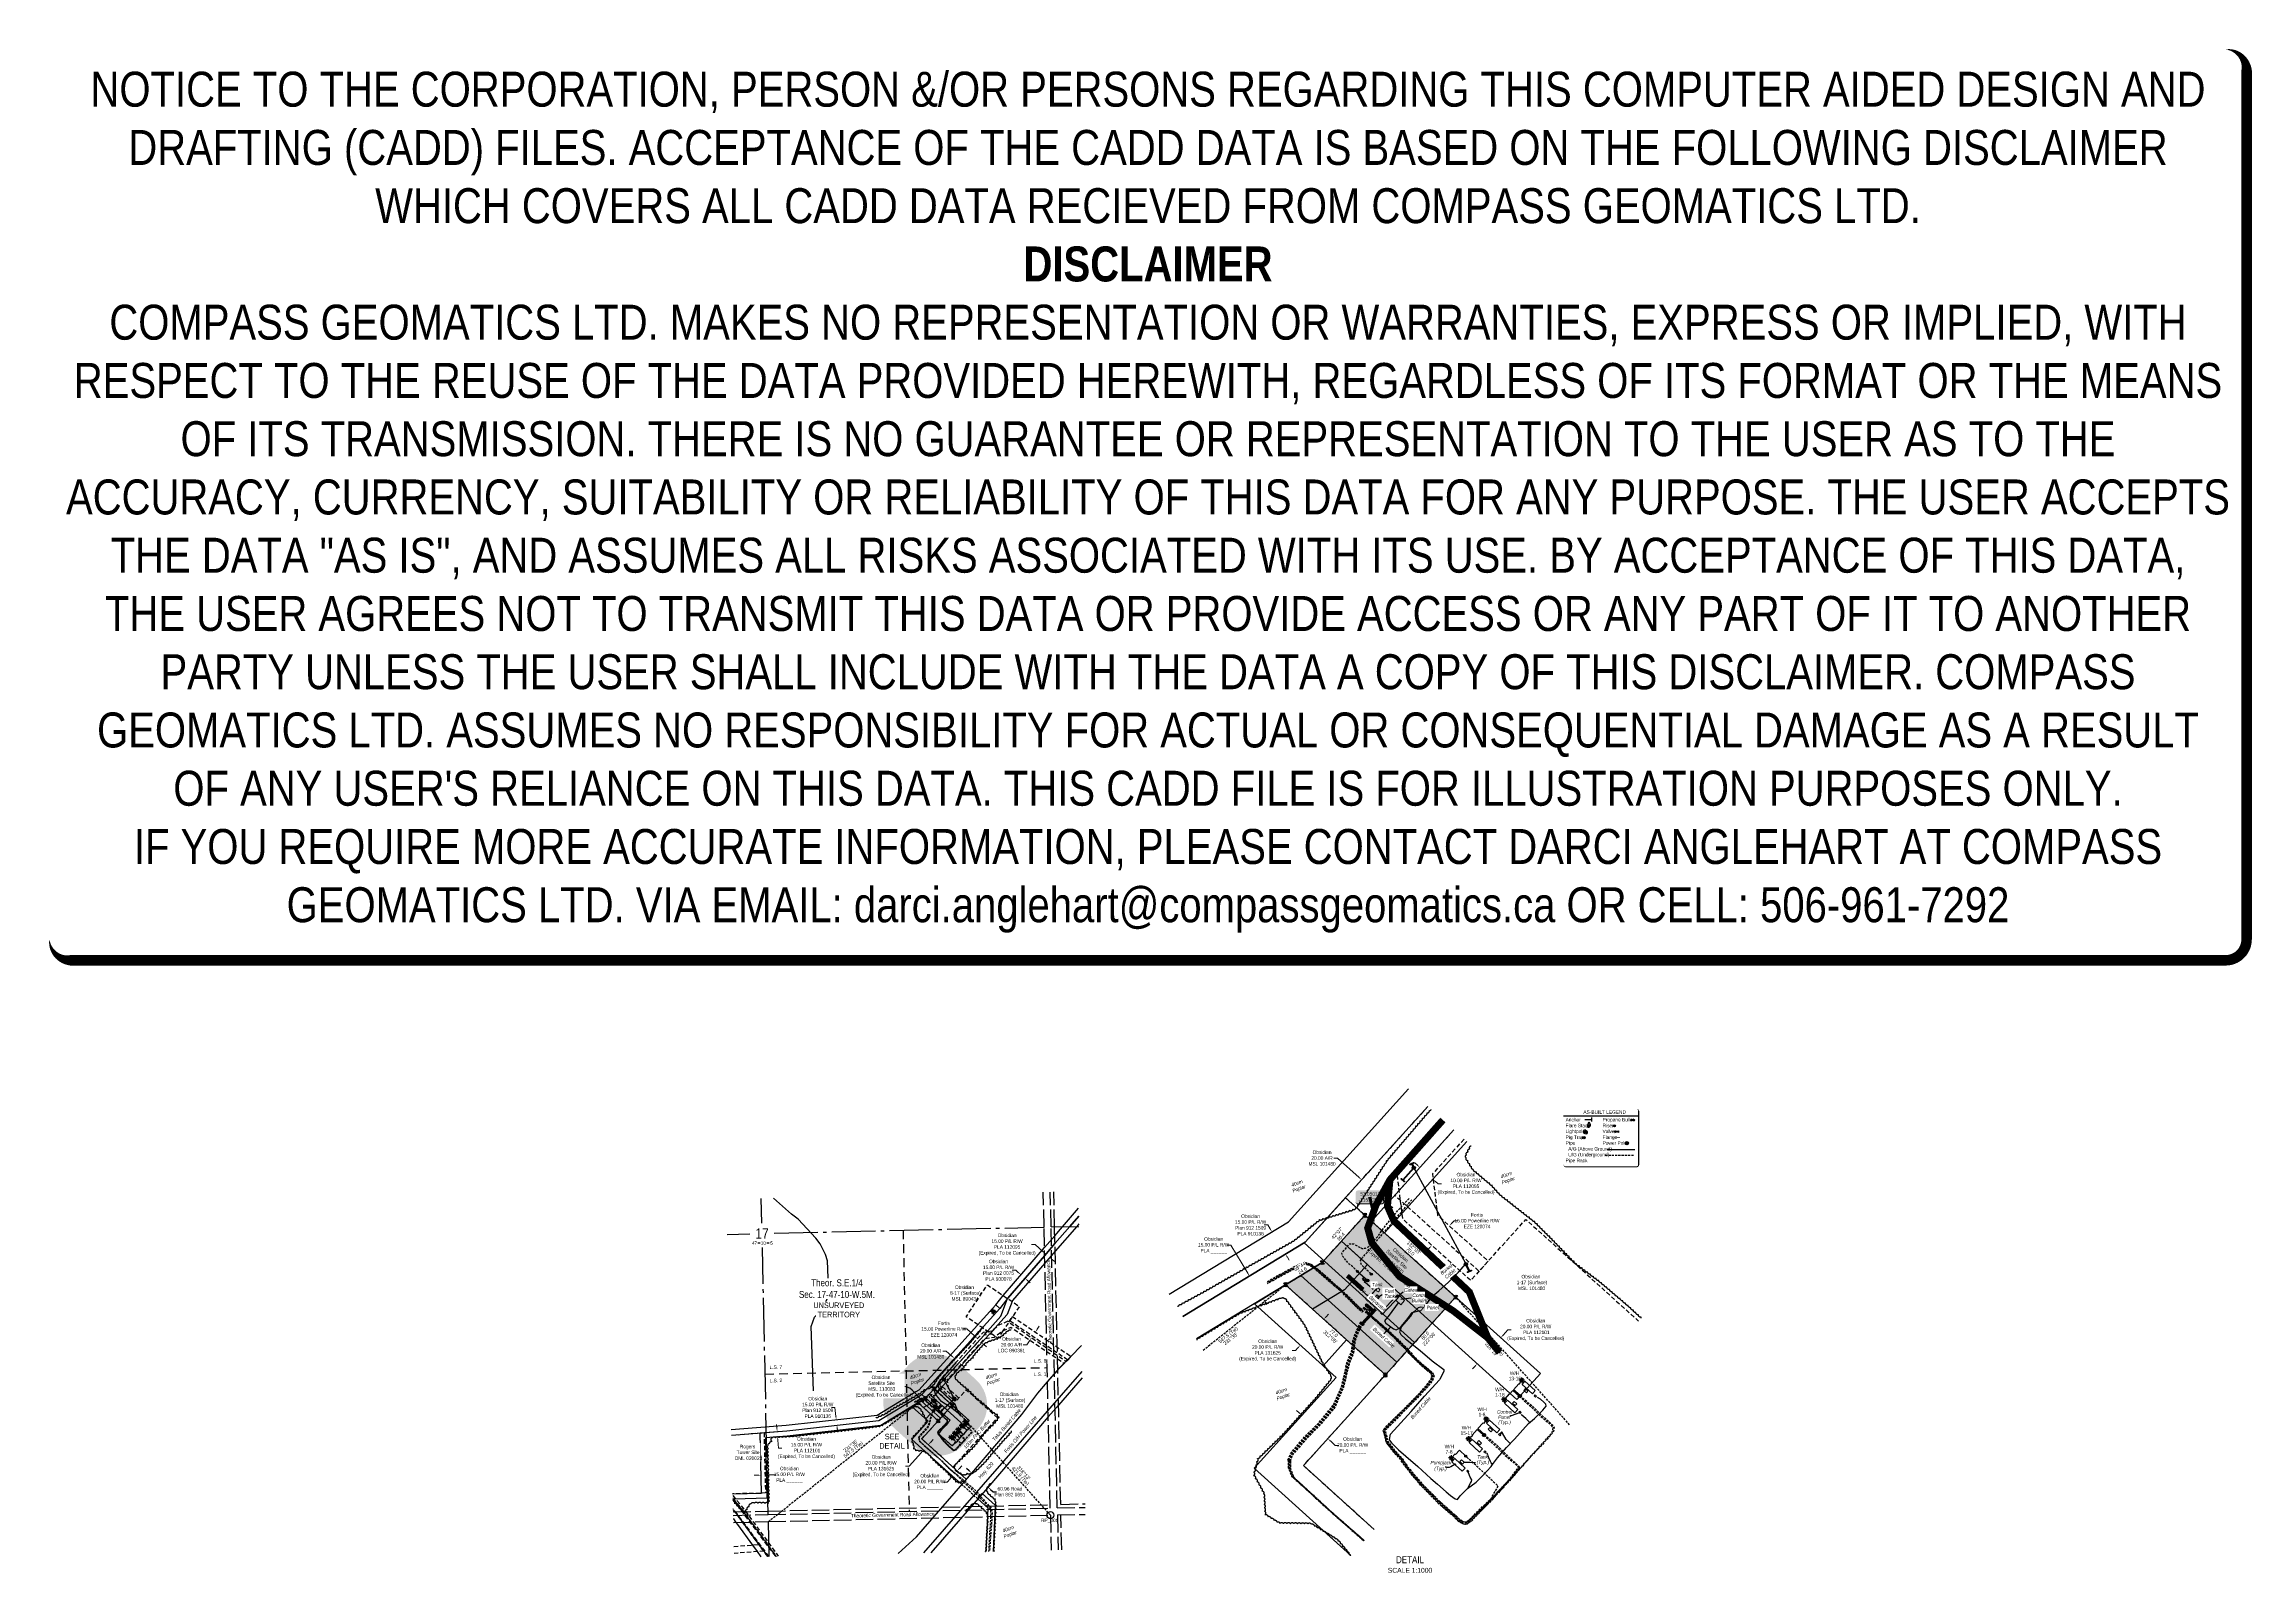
# Model space of a CAD drawing. Extents: x 603322 to 609639, y 5878497 to 5882872.
import ezdxf
from ezdxf.enums import TextEntityAlignment as Align

# ---------------------------------------------------------------- set-up
doc = ezdxf.new("R2010")
doc.units = 0
doc.header["$LTSCALE"] = 5
doc.header["$PDSIZE"] = 0.5
for name, pattern in [('0', [1, 1, 0]), ('foc-ACCESSROAD', [3.75, 2.5, -1.25]), ('foc-FLOWLINE', [3.75, 2.5, -1.25]), ('foc-LSD', [8, 5, -3]), ('foc-QUARTERLINE', [33, 25, -3, 2, -3]), ('foc-TIELINE', [1.875, 1.25, -0.625]), ('foc-TRAV', [1.875, 1.25, -0.625]), ('foc-UNSURVEYED', [12.5, 10, -2.5]), ('POWERLINE5', [7.8, 2.4, -0.6, 0.6, -0.6, 0.6, -0.6, 2.4]), ('UG_PIPE', [1.875, 1.25, -0.625])]:
    doc.linetypes.add(name, pattern=pattern)
doc.layers.get('Defpoints').update_dxf_attribs({"color": 9})
for name, color, linetype in [('10', 1, 'Continuous'), ('35', 37, 'Continuous'), ('9', 3, 'Continuous'), ('AS-CABLE', 224, 'foc-CABLE'), ('AS-PIPE-UG', 44, 'UG_PIPE'), ('AS-POWER', 104, 'foc-POWER'), ('AS-POWER-EXISTING', 72, 'POWERLINE5'), ('AS-POWER-EXISTING-PP', 72, 'Continuous'), ('AS-ROADS', 254, 'Continuous'), ('AS-SYMBOL', 7, 'Continuous'), ('AS-TELUS', 224, 'foc-TEL'), ('C-AR', 13, 'foc-ACCESSROAD'), ('C-RW', 13, 'Continuous'), ('C-SYMBOL', 7, 'Continuous'), ('C-WS', 13, 'foc-ACCESSROAD'), ('C-WS-S', 8, 'Continuous'), ('CG-NOTES', 7, 'Continuous'), ('DETAIL-T', 7, 'Continuous'), ('F-AR', 190, 'foc-ACCESSROAD'), ('F-EZE', 190, 'foc-FLOWLINE'), ('F-WS', 190, 'foc-ACCESSROAD'), ('L-BD', 7, 'Continuous'), ('L-BD1', 253, 'Continuous'), ('L-MON', 1, 'Continuous'), ('L-QSEC', 8, 'foc-QUARTERLINE'), ('L-ROAD-T', 7, 'Continuous'), ('L-SECLBL', 7, 'Continuous'), ('L-SECTION-LSD', 7, 'foc-LSD'), ('L-TIE', 7, 'foc-TIELINE'), ('L-TITLEDB', 4, 'Continuous'), ('L-TITLEDB-T', 4, 'Continuous'), ('L-UNS-T', 3, 'Continuous'), ('L-USEC', 7, 'foc-UNSURVEYED'), ('P-BUFFER-H 30m', 51, 'Continuous'), ('P-BUFFER-T', 40, 'Continuous'), ('P-PROPOSED', 10, 'Continuous'), ('P-PROPOSED-H', 21, 'Continuous'), ('P-TRAV', 4, 'foc-TRAV'), ('T-BUSH', 110, '0'), ('T-BUSH-T', 110, 'Continuous'), ('T-WATER', 160, 'Continuous')]:
    doc.layers.add(name, color=color, linetype=linetype)
for name, color, linetype, lineweight in [('AS-GENERAL', 48, 'Continuous', 18), ('C-AR-T', 13, 'Continuous', 9), ('C-RW-T', 13, 'Continuous', 9), ('C-WS-T', 13, 'Continuous', 9), ('F-EZE-T', 190, 'Continuous', 9), ('F-WS-T', 190, 'Continuous', 9), ('T-TEXT', 48, 'Continuous', 18)]:
    doc.layers.add(name, color=color, linetype=linetype, lineweight=lineweight)
doc.layers.add('AS-PIPE-AG', color=7, linetype='Continuous', true_color=0x7d00fa)
doc.layers.add('DISCLAIMER', color=7, linetype='Continuous', plot=False)
doc.styles.add('100L', font='ARIALN.TTF', dxfattribs={"height": 11})
doc.styles.add('175L', font='ARIALN.TTF', dxfattribs={"height": 20})
doc.styles.add('80', font='ARIALN.TTF', dxfattribs={"height": 10})
doc.styles.add('80CG', font='ARIALN.TTF', dxfattribs={"height": 10})
doc.styles.add('80L', font='ARIALN.TTF', dxfattribs={"height": 10})
doc.styles.add('80LS', font='ARIALNI.TTF', dxfattribs={"height": 10})
doc.styles.add('foc-LtypeFont', font='ARIALN.TTF', dxfattribs={"height": 7.35})
doc.styles.add('SIMPLEX', font='ARIALN.TTF')
doc.linetypes.add('foc-CABLE', pattern='A,2,-1,["C",foc-LtypeFont,S=0.2,R=0,X=-0.625,Y=-0.75],-1.24,8', length=12.24)
doc.linetypes.add('foc-POWER', pattern='A,6,-1,["P",foc-LtypeFont,S=0.2,R=0,X=-0.625,Y=-0.75],-1.24,4', length=12.24)
doc.linetypes.add('foc-TEL', pattern='A,2,-1,["T",foc-LtypeFont,S=0.2,R=0,X=-0.425,Y=-0.75],-1.24,8', length=12.24)
doc.linetypes.add('foc-TEL-NOLINE', pattern='A,0,-2,["T",foc-LtypeFont,S=0.2,R=0,X=-0.425,Y=-0.75],-10.24', length=12.24)
doc.linetypes.add('foc-TOPO-flowdirection-NOLINE', pattern='A,0,[">",foc-LtypeFont,S=0.3,R=0,X=0,Y=-0.945],-20,[">",foc-LtypeFont,S=0.3,R=0,X=0,Y=-0.945],0', length=20)
doc.dimstyles.new('Compass 5 000', dxfattribs={"dimscale": 5, "dimtxt": 9, "dimasz": 2, "dimexe": 0.2, "dimexo": 0.0625, "dimgap": 0.5, "dimtad": 0, "dimtih": 1, "dimtoh": 1, "dimzin": 0, "dimdsep": 46, "dimtxsty": '80CG', "dimcen": 0.1, "dimse1": 1, "dimse2": 1, "dimclrd": 256, "dimclrt": 256, "dimaunit": 1, "dimadec": 4, "dimazin": 0, "dimtfac": 0.06, "dimtofl": 0, "dimtmove": 0, "dimatfit": 1, "dimfxl": 0.2, "dimtolj": 1, "dimtzin": 0, "dimlwd": -1, "dimarcsym": 0})

# ---------------------------------------------------------------- blocks, each defined once
blk = doc.blocks.new('L-SECLBL')
at = {"layer": '9', "color": 7}
for p, q in [((-5.1, -27.8), (-12.3, -27.8)), ((20.7, -27.8), (13.5, -27.8))]:
    blk.add_line(p, q, dxfattribs=at)
at = {"layer": '10', "color": 2, "style": 'SIMPLEX'}
blk.add_attdef('SEC', text='', height=30, dxfattribs=at).set_placement((0, 0), align=Align.MIDDLE)
at = {"layer": '10', "color": 5, "style": '80L'}
blk.add_attdef('TWP', text='', height=9.5, dxfattribs=at).set_placement((-14.4, -27.4), align=Align.MIDDLE_RIGHT)
blk.add_attdef('RGE', text='', height=9.5, dxfattribs=at).set_placement((3.6, -27.4), align=Align.MIDDLE_CENTER)
blk.add_attdef('MER', text='', height=9.5, dxfattribs=at).set_placement((23.2, -27.4), align=Align.MIDDLE_LEFT)
blk = doc.blocks.new('*D423')
at = {"layer": 'Defpoints', "color": 0, "transparency": 16777216}
for p in [(606003.6, 5879157.1), (605947.5, 5879117.5), (605958.6, 5879107.4)]:
    blk.add_point(p, dxfattribs=at)
at = {"layer": 'F-EZE-T', "transparency": 16777216}
for p, q in [((605961.8, 5879194.9), (605951.8, 5879194.9)), ((605985, 5879173.9), (605961.8, 5879194.9)), ((606011, 5879150.4), (606018.4, 5879143.7))]:
    blk.add_line(p, q, dxfattribs=at)
for points in [[(605986.2, 5879175.1), (605983.9, 5879172.6), (605992.5, 5879167.2)], [(606012.1, 5879151.6), (606009.9, 5879149.2), (606003.6, 5879157.1)]]:
    blk.add_solid(points, dxfattribs=at)
at = {"layer": 'F-EZE-T', "transparency": 16777216, "insert": (605896.2, 5879194.9), "char_height": 10, "attachment_point": 5, "style": '80CG'}
blk.add_mtext('\\A1;Fortis\\P15.00 Powerline R/W\\PEZE 120074', dxfattribs=at)
blk = doc.blocks.new('*D424')
at = {"layer": 'C-AR-T', "transparency": 16777216}
for p, q in [((606163.8, 5879194.4), (606169.4, 5879202.7)), ((606133.6, 5879149.9), (606123.6, 5879149.9)), ((606141.3, 5879161.3), (606133.6, 5879149.9))]:
    blk.add_line(p, q, dxfattribs=at)
for points in [[(606140, 5879162.2), (606142.7, 5879160.3), (606146.9, 5879169.5)], [(606162.4, 5879195.3), (606165.2, 5879193.4), (606158.2, 5879186.1)]]:
    blk.add_solid(points, dxfattribs=at)
at = {"layer": 'Defpoints', "color": 0, "transparency": 16777216}
for p in [(606128.8, 5879206), (606117.6, 5879189.4), (606146.9, 5879169.5)]:
    blk.add_point(p, dxfattribs=at)
at = {"layer": 'C-AR-T', "transparency": 16777216, "insert": (606090.1, 5879149.9), "char_height": 10, "attachment_point": 5, "style": '80CG'}
blk.add_mtext('\\A1;Obsidian\\P20.00 A/R\\PLOC 890381', dxfattribs=at)
blk = doc.blocks.new('*D425')
at = {"layer": 'C-WS-T', "transparency": 16777216}
for p, q in [((605903.2, 5879131.9), (605893.2, 5879131.9)), ((605919.4, 5879117.2), (605903.2, 5879131.9)), ((605947.4, 5879091.9), (605954.9, 5879085.2))]:
    blk.add_line(p, q, dxfattribs=at)
for points in [[(605920.5, 5879118.5), (605918.3, 5879116), (605926.8, 5879110.5)], [(605948.6, 5879093.1), (605946.3, 5879090.7), (605940, 5879098.6)]]:
    blk.add_solid(points, dxfattribs=at)
at = {"layer": 'Defpoints', "color": 0, "transparency": 16777216}
for p in [(605916.9, 5879099.5), (605926.8, 5879110.5), (605930, 5879087.6)]:
    blk.add_point(p, dxfattribs=at)
at = {"layer": 'C-WS-T', "transparency": 16777216, "insert": (605858.9, 5879131.9), "char_height": 10, "attachment_point": 5, "style": '80CG'}
blk.add_mtext('\\A1;Obsidian\\P20.00 A/R\\PMSL 101480', dxfattribs=at)
blk = doc.blocks.new('GAS')
h = blk.add_hatch(color=255)
h.dxf.hatch_style = 1
edge = h.paths.add_edge_path()
edge.add_arc((0, 0), 0.9, 0, 360)
for p, q in [((-0.8, 0), (-1.6, 0)), ((-0.6, 0.6), (-1.1, 1.1)), ((0, 0.8), (0, 1.6)), ((0.6, 0.6), (1.1, 1.1)), ((1.6, 0), (0.8, 0)), ((-0.6, -0.6), (-1.1, -1.1)), ((0, -0.8), (0, -1.6)), ((1.1, -1.1), (0.6, -0.6))]:
    blk.add_line(p, q)
blk.add_circle((0, 0), 0.8)
blk = doc.blocks.new('*D426')
at = {"layer": 'C-RW-T', "transparency": 16777216}
for p, q in [((606157.2, 5879436.4), (606147.2, 5879436.4)), ((606180.8, 5879416), (606157.2, 5879436.4)), ((606207.2, 5879393.1), (606214.7, 5879386.6))]:
    blk.add_line(p, q, dxfattribs=at)
for points in [[(606181.9, 5879417.3), (606179.7, 5879414.7), (606188.3, 5879409.5)], [(606208.3, 5879394.4), (606206.1, 5879391.9), (606199.6, 5879399.7)]]:
    blk.add_solid(points, dxfattribs=at)
at = {"layer": 'Defpoints', "color": 0, "transparency": 16777216}
for p in [(606188.3, 5879409.5), (606165, 5879382.5), (606176.2, 5879372.7)]:
    blk.add_point(p, dxfattribs=at)
at = {"layer": 'C-RW-T', "transparency": 16777216, "insert": (606077.3, 5879436.4), "char_height": 10, "attachment_point": 5, "style": '80CG'}
blk.add_mtext('\\A1;Obsidian\\P15.00 P/L R/W\\PPLA 112095\\P(Expired, To be Cancelled)', dxfattribs=at)
blk = doc.blocks.new('*D427')
at = {"layer": 'C-RW-T', "transparency": 16777216}
for p, q in [((605584.6, 5878970.5), (605574.6, 5878970.5)), ((605587.5, 5878944.6), (605584.6, 5878970.5)), ((605591.5, 5878909.8), (605592.6, 5878899.9))]:
    blk.add_line(p, q, dxfattribs=at)
for points in [[(605589.2, 5878944.8), (605585.9, 5878944.4), (605588.7, 5878934.7)], [(605593.1, 5878910), (605589.8, 5878909.6), (605590.3, 5878919.8)]]:
    blk.add_solid(points, dxfattribs=at)
at = {"layer": 'Defpoints', "color": 0, "transparency": 16777216}
for p in [(605588.7, 5878934.7), (605674.9, 5878944.4), (605676.6, 5878929.5)]:
    blk.add_point(p, dxfattribs=at)
at = {"layer": 'C-RW-T', "transparency": 16777216, "insert": (605535.5, 5878970.5), "char_height": 10, "attachment_point": 5, "style": '80CG'}
blk.add_mtext('\\A1;Obsidian\\P15.00 P/L R/W\\PPlan 912 1509\\PPLA 910136', dxfattribs=at)
blk = doc.blocks.new('*D428')
at = {"layer": 'C-RW-T', "transparency": 16777216}
for p, q in [((606101.9, 5879363.1), (606091.9, 5879363.1)), ((606109.4, 5879356.6), (606101.9, 5879363.1)), ((606135.9, 5879333.7), (606143.4, 5879327.1))]:
    blk.add_line(p, q, dxfattribs=at)
for points in [[(606110.5, 5879357.8), (606108.3, 5879355.3), (606117, 5879350)], [(606137, 5879334.9), (606134.8, 5879332.4), (606128.3, 5879340.2)]]:
    blk.add_solid(points, dxfattribs=at)
at = {"layer": 'Defpoints', "color": 0, "transparency": 16777216}
for p in [(606117, 5879350), (606090.2, 5879319.1), (606101.5, 5879309.3)]:
    blk.add_point(p, dxfattribs=at)
at = {"layer": 'C-RW-T', "transparency": 16777216, "insert": (606052.8, 5879363.1), "char_height": 10, "attachment_point": 5, "style": '80CG'}
blk.add_mtext('\\A1;Obsidian\\P15.00 P/L R/W\\PPlan 912 0075\\PPLA 900078', dxfattribs=at)
blk = doc.blocks.new('POWERPOLE')
h = blk.add_hatch(color=255)
edge = h.paths.add_edge_path()
edge.add_arc((0, 0), 0.96, 0, 360)
at = {"linetype": 'Continuous'}
for p, q in [((0.7, -0.7), (-0.7, 0.7)), ((-0.7, -0.7), (0.7, 0.7))]:
    blk.add_line(p, q, dxfattribs=at)
blk.add_circle((0, 0), 0.96, dxfattribs=at)
blk = doc.blocks.new('RISER')
h = blk.add_hatch(color=255)
h.dxf.hatch_style = 1
edge = h.paths.add_edge_path()
edge.add_arc((0, 0), 0.7, 0, 360)
blk.add_hatch(color=13).paths.add_polyline_path([(0.6, -0.2), (-0.6, -0.2, 0.774597)])
at = {"color": 13}
blk.add_line((-0.6, -0.2), (0.6, -0.2), dxfattribs=at)
blk.add_circle((0, 0), 0.6, dxfattribs=at)
blk = doc.blocks.new('PIG')
h = blk.add_hatch(color=255)
h.dxf.hatch_style = 1
edge = h.paths.add_edge_path()
edge.add_arc((0, 0), 0.85, 0, 360)
at = {"layer": 'AS-SYMBOL'}
h = blk.add_hatch(color=13, dxfattribs=at)
h.dxf.hatch_style = 1
h.paths.add_polyline_path([(-0.1, 0, 1), (-0.6, 0, 1)])
h = blk.add_hatch(color=13, dxfattribs=at)
h.dxf.hatch_style = 1
h.paths.add_polyline_path([(0.1, 0, 1), (0.6, 0, 1)])
at = {"layer": 'AS-SYMBOL', "color": 13}
for centre, radius in [((0, 0), 0.75), ((-0.3, 0), 0.225), ((0.3, 0), 0.225)]:
    blk.add_circle(centre, radius, dxfattribs=at)
blk = doc.blocks.new('*D421')
at = {"layer": 'C-RW-T', "transparency": 16777216}
for p, q in [((605832, 5878841.3), (605796.7, 5878802.2)), ((605858.7, 5878871), (605865.4, 5878878.4)), ((605796.7, 5878802.2), (605786.7, 5878802.2))]:
    blk.add_line(p, q, dxfattribs=at)
for points in [[(605830.7, 5878842.5), (605833.2, 5878840.2), (605838.7, 5878848.8)], [(605857.5, 5878872.1), (605860, 5878869.9), (605852, 5878863.6)]]:
    blk.add_solid(points, dxfattribs=at)
at = {"layer": 'Defpoints', "color": 0, "transparency": 16777216}
for p in [(605838.7, 5878848.8), (605888.1, 5878804.1), (605901.5, 5878819)]:
    blk.add_point(p, dxfattribs=at)
at = {"layer": 'C-RW-T', "transparency": 16777216, "insert": (605716.7, 5878802.2), "char_height": 10, "attachment_point": 5, "style": '80CG'}
blk.add_mtext('\\A1;Obsidian\\P20.00 P/L R/W\\PPLA 131625\\P(Expired, To be Cancelled)', dxfattribs=at)
blk = doc.blocks.new('*D422')
at = {"layer": 'Defpoints', "color": 0, "transparency": 16777216}
for p in [(606025.7, 5878839.1), (606071.7, 5878799.1), (606022.3, 5878742.4)]:
    blk.add_point(p, dxfattribs=at)
at = {"layer": 'L-TITLEDB-T', "transparency": 16777216}
for p, q in [((605968.8, 5878789.1), (605961.3, 5878795.6)), ((606029.9, 5878735.9), (606037.4, 5878729.3)), ((606037.4, 5878729.3), (606047.4, 5878729.3))]:
    blk.add_line(p, q, dxfattribs=at)
for points in [[(605969.9, 5878790.3), (605967.7, 5878787.8), (605976.4, 5878782.5)], [(606030.9, 5878737.1), (606028.8, 5878734.6), (606022.3, 5878742.4)]]:
    blk.add_solid(points, dxfattribs=at)
at = {"layer": 'L-TITLEDB-T', "transparency": 16777216, "insert": (606085.3, 5878729.3), "char_height": 10, "attachment_point": 5, "style": '80CG'}
blk.add_mtext('\\A1;60.96 Road\\PPlan 882 0651', dxfattribs=at)
blk = doc.blocks.new('*D429')
at = {"layer": 'C-RW-T', "transparency": 16777216}
for p, q in [((605914.4, 5878766.5), (605905.8, 5878756.9)), ((605941.2, 5878796.1), (605947.9, 5878803.6)), ((605905.8, 5878756.9), (605895.8, 5878756.9))]:
    blk.add_line(p, q, dxfattribs=at)
for points in [[(605913.1, 5878767.6), (605915.6, 5878765.3), (605921.1, 5878773.9)], [(605939.9, 5878797.3), (605942.4, 5878795), (605934.5, 5878788.7)]]:
    blk.add_solid(points, dxfattribs=at)
at = {"layer": 'Defpoints', "color": 0, "transparency": 16777216}
for p in [(605893.4, 5878825.8), (605880, 5878811), (605921.1, 5878773.9)]:
    blk.add_point(p, dxfattribs=at)
at = {"layer": 'C-RW-T', "transparency": 16777216, "insert": (605856.2, 5878756.9), "char_height": 10, "attachment_point": 5, "style": '80CG'}
blk.add_mtext('\\A1;Obsidian\\P20.00 P/L R/W\\PPLA ______', dxfattribs=at)
blk = doc.blocks.new('*D433')
at = {"layer": 'C-RW-T', "transparency": 16777216}
for p, q in [((607496.4, 5879177), (607510, 5879192.1)), ((607510, 5879192.1), (607520, 5879192.1)), ((607416, 5879088), (607409.3, 5879080.5))]:
    blk.add_line(p, q, dxfattribs=at)
for points in [[(607495.1, 5879178.1), (607497.6, 5879175.9), (607489.7, 5879169.6)], [(607414.7, 5879089.1), (607417.2, 5879086.8), (607422.7, 5879095.4)]]:
    blk.add_solid(points, dxfattribs=at)
at = {"layer": 'Defpoints', "color": 0, "transparency": 16777216}
for p in [(607131.3, 5879493.2), (607064.3, 5879419), (607422.7, 5879095.4)]:
    blk.add_point(p, dxfattribs=at)
at = {"layer": 'C-RW-T', "transparency": 16777216, "insert": (607589.9, 5879192.1), "char_height": 10, "attachment_point": 5, "style": '80CG'}
blk.add_mtext('\\A1;Obsidian\\P20.00 P/L R/W\\P PLA 112101\\P{\\A0;(Expired, To be Cancelled)}', dxfattribs=at)
blk = doc.blocks.new('*D434')
at = {"layer": 'C-RW-T', "transparency": 16777216}
for p, q in [((607251.2, 5879663.8), (607243.8, 5879670.5)), ((607303.1, 5879616.9), (607310.5, 5879610.2)), ((607310.5, 5879610.2), (607320.5, 5879610.2))]:
    blk.add_line(p, q, dxfattribs=at)
for points in [[(607252.3, 5879665.1), (607250.1, 5879662.6), (607258.6, 5879657.1)], [(607304.2, 5879618.1), (607302, 5879615.7), (607295.7, 5879623.6)]]:
    blk.add_solid(points, dxfattribs=at)
at = {"layer": 'Defpoints', "color": 0, "transparency": 16777216}
for p in [(607263.5, 5879662.5), (607295.7, 5879623.6), (607300.6, 5879629)]:
    blk.add_point(p, dxfattribs=at)
at = {"layer": 'C-RW-T', "transparency": 16777216, "insert": (607390.5, 5879610.2), "char_height": 10, "attachment_point": 5, "style": '80CG'}
blk.add_mtext('\\A1;Obsidian\\P10.00 P/L R/W\\PPLA 112095\\P(Expired, To be Cancelled)', dxfattribs=at)
blk = doc.blocks.new('*D435')
at = {"layer": 'Defpoints', "color": 0, "transparency": 16777216}
for p in [(607342.8, 5879490), (607357.1, 5879477), (607306.9, 5879421.4)]:
    blk.add_point(p, dxfattribs=at)
at = {"layer": 'F-EZE-T', "transparency": 16777216}
for p, q in [((607349.5, 5879497.4), (607356.2, 5879504.8)), ((607356.2, 5879504.8), (607366.2, 5879504.8)), ((607285.9, 5879426.9), (607279.1, 5879419.5))]:
    blk.add_line(p, q, dxfattribs=at)
for points in [[(607348.3, 5879498.5), (607350.8, 5879496.3), (607342.8, 5879490)], [(607284.6, 5879428), (607287.1, 5879425.8), (607292.6, 5879434.3)]]:
    blk.add_solid(points, dxfattribs=at)
at = {"layer": 'F-EZE-T', "transparency": 16777216, "insert": (607421.9, 5879504.8), "char_height": 10, "attachment_point": 5, "style": '80CG'}
blk.add_mtext('\\A1;Fortis\\P15.00 Powerline R/W\\PEZE 120074', dxfattribs=at)
blk = doc.blocks.new('*U430')
h = blk.add_hatch(color=255)
h.dxf.hatch_style = 1
edge = h.paths.add_edge_path()
edge.add_arc((-2, 4.2), 0.2, 26.1676, 206.1676, ccw=False)
edge.add_line((-1.9, 4.3), (0.1, 0.3))
edge.add_line((0.1, 0.3), (-0.3, 0.1))
edge.add_line((-0.3, 0.1), (-2.2, 4.1))
h = blk.add_hatch(color=255)
h.dxf.hatch_style = 1
edge = h.paths.add_edge_path()
edge.add_arc((-1, -0.5), 0.2, 116.1676, 296.1676, ccw=False)
edge.add_line((-1.1, -0.3), (0.1, 0.3))
edge.add_line((0.1, 0.3), (0.9, 0.7))
edge.add_arc((1, 0.5), 0.2, -63.8324, 116.1676, ccw=False)
edge.add_line((1.1, 0.3), (-0.9, -0.7))
at = {"color": 255, "flags": 128}
blk.add_lwpolyline([(-2.2, 4.1, -1), (-1.9, 4.3), (0.1, 0.3), (-0.3, 0.1)], format="xyb", close=True, dxfattribs=at)
at = {"color": 72, "const_width": 0.1, "flags": 128}
for points in [[(-2, 4.2), (0, 0)], [(-1, -0.5), (1, 0.5)]]:
    blk.add_lwpolyline(points, dxfattribs=at)
at = {"color": 255}
blk.add_lwpolyline([(-0.9, -0.7, -1), (-1.1, -0.3), (0.1, 0.3), (0.9, 0.7, -1), (1.1, 0.3)], format="xyb", close=True, dxfattribs=at)
blk = doc.blocks.new('*U431')
h = blk.add_hatch(color=255)
h.dxf.hatch_style = 1
edge = h.paths.add_edge_path()
edge.add_arc((-0.8, 0.7), 0.2, 48.187, 228.187, ccw=False)
edge.add_line((-0.7, 0.9), (0.3, 0))
edge.add_line((0.3, 0), (1, -0.6))
edge.add_arc((0.8, -0.7), 0.2, -131.813, 48.187, ccw=False)
edge.add_line((0.7, -0.9), (-1, 0.6))
h = blk.add_hatch(color=255)
h.dxf.hatch_style = 1
edge = h.paths.add_edge_path()
edge.add_arc((6.3, 7), 0.2, -41.813, 138.187, ccw=False)
edge.add_line((6.4, 6.9), (0.3, 0))
edge.add_line((0.3, 0), (0, 0.3))
edge.add_line((0, 0.3), (6.1, 7.1))
at = {"color": 255}
blk.add_lwpolyline([(-1, 0.6, -1), (-0.7, 0.9), (0.3, 0), (1, -0.6, -1), (0.7, -0.9)], format="xyb", close=True, dxfattribs=at)
at = {"color": 72, "const_width": 0.1, "flags": 128}
for points in [[(-0.8, 0.7), (0.8, -0.7)], [(6.3, 7), (0, 0)]]:
    blk.add_lwpolyline(points, dxfattribs=at)
at = {"color": 255, "flags": 128}
blk.add_lwpolyline([(6.1, 7.1, -1), (6.4, 6.9), (0.3, 0), (0, 0.3)], format="xyb", close=True, dxfattribs=at)
blk = doc.blocks.new('*U432')
h = blk.add_hatch(color=255)
h.dxf.hatch_style = 1
edge = h.paths.add_edge_path()
edge.add_arc((1, 0.4), 0.2, -67.9951, 112.0049, ccw=False)
edge.add_line((1.1, 0.2), (-0.1, -0.3))
edge.add_line((-0.1, -0.3), (-0.9, -0.6))
edge.add_arc((-1, -0.4), 0.2, 112.0049, 292.0049, ccw=False)
edge.add_line((-1.1, -0.2), (0.9, 0.6))
h = blk.add_hatch(color=255)
h.dxf.hatch_style = 1
edge = h.paths.add_edge_path()
edge.add_arc((1, -2.5), 0.2, -157.9951, 22.0049, ccw=False)
edge.add_line((0.8, -2.5), (-0.1, -0.3))
edge.add_line((-0.1, -0.3), (0.3, -0.1))
edge.add_line((0.3, -0.1), (1.2, -2.4))
at = {"color": 255}
blk.add_lwpolyline([(0.9, 0.6, -1), (1.1, 0.2), (-0.1, -0.3), (-0.9, -0.6, -1), (-1.1, -0.2)], format="xyb", close=True, dxfattribs=at)
at = {"color": 72, "const_width": 0.1, "flags": 128}
for points in [[(1, 0.4), (-1, -0.4)], [(1, -2.5), (0, 0)]]:
    blk.add_lwpolyline(points, dxfattribs=at)
at = {"color": 255, "flags": 128}
blk.add_lwpolyline([(1.2, -2.4, -1), (0.8, -2.5), (-0.1, -0.3), (0.3, -0.1)], format="xyb", close=True, dxfattribs=at)
blk = doc.blocks.new('*D436')
at = {"layer": 'C-RW-T', "transparency": 16777216}
for p, q in [((606990.1, 5879230.1), (606996.8, 5879237.5)), ((606909.7, 5879141.1), (606902.8, 5879133.5)), ((606902.8, 5879133.5), (606892.8, 5879133.5))]:
    blk.add_line(p, q, dxfattribs=at)
for points in [[(606988.8, 5879231.2), (606991.3, 5879229), (606983.4, 5879222.7)], [(606908.4, 5879142.2), (606910.9, 5879140), (606916.4, 5879148.5)]]:
    blk.add_solid(points, dxfattribs=at)
at = {"layer": 'Defpoints', "color": 0, "transparency": 16777216}
for p in [(606916.4, 5879148.5), (607025.1, 5879185), (606958.1, 5879110.8)]:
    blk.add_point(p, dxfattribs=at)
at = {"layer": 'C-RW-T', "transparency": 16777216, "insert": (606822.9, 5879133.5), "char_height": 10, "attachment_point": 5, "style": '80CG'}
blk.add_mtext('\\A1;Obsidian\\P20.00 P/L R/W\\PPLA 131625\\P(Expired, To be Cancelled)', dxfattribs=at)
blk = doc.blocks.new('*D437')
at = {"layer": 'C-RW-T', "transparency": 16777216}
for p, q in [((606717.4, 5879434.4), (606707.4, 5879434.4)), ((606765.7, 5879354.9), (606717.4, 5879434.4)), ((606815, 5879273.7), (606820.2, 5879265.2))]:
    blk.add_line(p, q, dxfattribs=at)
for points in [[(606767.1, 5879355.7), (606764.3, 5879354), (606770.9, 5879346.3)], [(606816.4, 5879274.6), (606813.6, 5879272.9), (606809.8, 5879282.3)]]:
    blk.add_solid(points, dxfattribs=at)
at = {"layer": 'Defpoints', "color": 0, "transparency": 16777216}
for p in [(606809.8, 5879282.3), (606619.3, 5879254.2), (606658.2, 5879190.2)]:
    blk.add_point(p, dxfattribs=at)
at = {"layer": 'C-RW-T', "transparency": 16777216, "insert": (606668.3, 5879434.4), "char_height": 10, "attachment_point": 5, "style": '80CG'}
blk.add_mtext('\\A1;Obsidian\\P15.00 P/L R/W\\PPLA ______', dxfattribs=at)
blk = doc.blocks.new('TEMP')
h = blk.add_hatch(color=255)
h.dxf.hatch_style = 1
h.paths.add_polyline_path([(0, 0.3), (-0.7, 1.2), (-0.7, 0.7), (-1.2, 0.7), (-0.3, 0), (-1.2, -0.7), (-0.7, -0.7), (-0.7, -1.2), (0, -0.3), (0.7, -1.2), (0.7, -0.7), (1.2, -0.7), (0.3, 0), (1.2, 0.7), (0.7, 0.7), (0.7, 1.2)])
h.paths.add_polyline_path([(0.6, 0.8), (0.6, 0.6), (0.8, 0.6), (0.1, 0), (0.8, -0.6), (0.6, -0.6), (0.6, -0.8), (0, -0.1), (-0.6, -0.8), (-0.6, -0.6), (-0.8, -0.6), (-0.1, 0), (-0.8, 0.6), (-0.6, 0.6), (-0.6, 0.8), (0, 0.1)], flags=16)
h = blk.add_hatch(color=1)
h.dxf.hatch_style = 1
h.paths.add_polyline_path([(0, 0.1), (-0.6, 0.8), (-0.6, 0.6), (-0.8, 0.6), (-0.1, 0), (-0.8, -0.6), (-0.6, -0.6), (-0.6, -0.8), (0, -0.1), (0.6, -0.8), (0.6, -0.6), (0.8, -0.6), (0.1, 0), (0.8, 0.6), (0.6, 0.6), (0.6, 0.8)])
at = {"color": 1}
for p, q in [((-0.1, 0), (0.1, 0)), ((0, 0.1), (0, -0.1))]:
    blk.add_line(p, q, dxfattribs=at)
at = {"color": 255, "flags": 128}
blk.add_lwpolyline([(-0.3, 0), (-1.2, 0.7), (-0.7, 0.7), (-0.7, 1.2), (0, 0.3), (0.7, 1.2), (0.7, 0.7), (1.2, 0.7), (0.3, 0), (1.2, -0.7), (0.7, -0.7), (0.7, -1.2), (0, -0.3), (-0.7, -1.2), (-0.7, -0.7), (-1.2, -0.7)], close=True, dxfattribs=at)
at = {"color": 1, "flags": 128}
blk.add_lwpolyline([(-0.1, 0), (-0.8, 0.6), (-0.6, 0.6), (-0.6, 0.8), (0, 0.1), (0.6, 0.8), (0.6, 0.6), (0.8, 0.6), (0.1, 0), (0.8, -0.6), (0.6, -0.6), (0.6, -0.8), (0, -0.1), (-0.6, -0.8), (-0.6, -0.6), (-0.8, -0.6)], close=True, dxfattribs=at)
blk = doc.blocks.new('*D439')
at = {"layer": 'C-RW-T', "transparency": 16777216}
for p, q in [((606913.4, 5878954.8), (606905.9, 5878961.5)), ((607002.4, 5878874.4), (607016.4, 5878861.7)), ((607016.4, 5878861.7), (607026.4, 5878861.7))]:
    blk.add_line(p, q, dxfattribs=at)
for points in [[(606914.5, 5878956), (606912.2, 5878953.6), (606920.8, 5878948.1)], [(607003.5, 5878875.6), (607001.3, 5878873.2), (606995, 5878881.1)]]:
    blk.add_solid(points, dxfattribs=at)
at = {"layer": 'Defpoints', "color": 0, "transparency": 16777216}
for p in [(606926.4, 5878954.3), (607000.6, 5878887.3), (606995, 5878881.1)]:
    blk.add_point(p, dxfattribs=at)
at = {"layer": 'C-RW-T', "transparency": 16777216, "insert": (607066, 5878861.7), "char_height": 10, "attachment_point": 5, "style": '80CG'}
blk.add_mtext('\\A1;Obsidian\\P20.00 P/L R/W\\PPLA ______', dxfattribs=at)
blk = doc.blocks.new('*D440')
at = {"layer": 'C-RW-T', "transparency": 16777216}
for p, q in [((606823.2, 5879492.6), (606813.2, 5879492.6)), ((606829.9, 5879481.6), (606823.2, 5879492.6)), ((606879.2, 5879400.4), (606884.4, 5879391.8))]:
    blk.add_line(p, q, dxfattribs=at)
for points in [[(606831.3, 5879482.4), (606828.5, 5879480.7), (606835.1, 5879473)], [(606880.6, 5879401.3), (606877.8, 5879399.5), (606874, 5879408.9)]]:
    blk.add_solid(points, dxfattribs=at)
at = {"layer": 'Defpoints', "color": 0, "transparency": 16777216}
for p in [(606835.1, 5879473), (606836.1, 5879473.6), (606875, 5879409.5)]:
    blk.add_point(p, dxfattribs=at)
at = {"layer": 'C-RW-T', "transparency": 16777216, "insert": (606774.1, 5879492.6), "char_height": 10, "attachment_point": 5, "style": '80CG'}
blk.add_mtext('\\A1;Obsidian\\P15.00 P/L R/W\\PPlan 912 1509\\PPLA 910136', dxfattribs=at)
blk = doc.blocks.new('*D441')
at = {"layer": 'C-RW-T', "transparency": 16777216}
for p, q in [((605363.5, 5878776.4), (605353.5, 5878776.2)), ((605398.5, 5878777.2), (605415.1, 5878777.6))]:
    blk.add_line(p, q, dxfattribs=at)
for points in [[(605363.5, 5878778.1), (605363.6, 5878774.8), (605373.5, 5878776.7)], [(605398.5, 5878778.9), (605398.5, 5878775.5), (605388.5, 5878777)]]:
    blk.add_solid(points, dxfattribs=at)
at = {"layer": 'Defpoints', "color": 0, "transparency": 16777216}
for p in [(605373.7, 5878769.8), (605388.5, 5878777), (605388.7, 5878770.1)]:
    blk.add_point(p, dxfattribs=at)
at = {"layer": 'C-RW-T', "transparency": 16777216, "insert": (605454.2, 5878777.6), "char_height": 10, "attachment_point": 5, "style": '80CG'}
blk.add_mtext('\\A1;Obsidian\\P15.00 P/L R/W\\PPLA ______', dxfattribs=at)
blk = doc.blocks.new('*D442')
at = {"layer": 'C-RW-T', "transparency": 16777216}
for p, q in [((605418.7, 5878911.3), (605417.9, 5878921.3)), ((605421.4, 5878876.4), (605423.2, 5878854)), ((605423.2, 5878854), (605433.2, 5878854))]:
    blk.add_line(p, q, dxfattribs=at)
for points in [[(605420.3, 5878911.4), (605417, 5878911.2), (605419.4, 5878901.3)], [(605423.1, 5878876.6), (605419.8, 5878876.3), (605420.6, 5878886.4)]]:
    blk.add_solid(points, dxfattribs=at)
at = {"layer": 'Defpoints', "color": 0, "transparency": 16777216}
for p in [(605420.6, 5878886.4), (605428.8, 5878902.1), (605430, 5878887.1)]:
    blk.add_point(p, dxfattribs=at)
at = {"layer": 'C-RW-T', "transparency": 16777216, "insert": (605503.1, 5878854), "char_height": 10, "attachment_point": 5, "style": '80CG'}
blk.add_mtext('\\A1;Obsidian\\P15.00 P/L R/W\\P PLA 112101\\P{\\A0;(}Expired, To be Cancelled{\\A0;)}', dxfattribs=at)
blk = doc.blocks.new('*D449')
at = {"layer": 'C-WS-T', "transparency": 16777216}
for p, q in [((607022.7, 5879684.1), (607012.7, 5879684.1)), ((607084.4, 5879628.4), (607022.7, 5879684.1)), ((607173.4, 5879547.9), (607180.8, 5879541.2))]:
    blk.add_line(p, q, dxfattribs=at)
for points in [[(607085.5, 5879629.6), (607083.3, 5879627.2), (607091.8, 5879621.7)], [(607174.5, 5879549.2), (607172.3, 5879546.7), (607166, 5879554.7)]]:
    blk.add_solid(points, dxfattribs=at)
at = {"layer": 'Defpoints', "color": 0, "transparency": 16777216}
for p in [(607091.8, 5879621.7), (607096.5, 5879626.9), (607170.7, 5879559.8)]:
    blk.add_point(p, dxfattribs=at)
at = {"layer": 'C-WS-T', "transparency": 16777216, "insert": (606978.5, 5879684.1), "char_height": 10, "attachment_point": 5, "style": '80CG'}
blk.add_mtext('\\A1;Obsidian\\P20.00 A/R\\PMSL 101480', dxfattribs=at)
blk = doc.blocks.new('as-built legend')
h = blk.add_hatch(color=13)
h.dxf.hatch_style = 1
edge = h.paths.add_edge_path()
edge.add_arc((-47.7, -0.3), 3.41, 0, 360)
blk.add_hatch(color=13).paths.add_polyline_path([(38.3, 16.1), (32.5, 16.1, 0.774597)])
at = {"layer": 'AS-SYMBOL'}
h = blk.add_hatch(color=13, dxfattribs=at)
h.dxf.hatch_style = 1
h.paths.add_polyline_path([(-52.7, -16.7, 1), (-54.9, -16.7, 1)])
h = blk.add_hatch(color=13, dxfattribs=at)
h.dxf.hatch_style = 1
h.paths.add_polyline_path([(-51.7, -16.7, 1), (-49.4, -16.7, 1)])
at = {"color": 1}
blk.add_line((-110.3, 45.3), (104.8, 45.3), dxfattribs=at)
at = {"color": 13}
for p, q in [((-51.4, 1.9), (-53.7, 3.1)), ((-49.8, 3.4), (-51.1, 5.7)), ((-47.7, 4), (-47.7, 6.6)), ((-45.5, 3.4), (-44.2, 5.7)), ((-44, 1.9), (-41.7, 3.1)), ((32.5, 16.1), (38.3, 16.1)), ((36.2, 2.8), (36.2, -1.6)), ((40.3, 1.2), (36.2, 2.8)), ((43.1, 1.2), (47.2, 2.8)), ((47.2, 2.8), (47.2, -1.6)), ((92.3, 34.7), (82.7, 34.7)), ((92.3, 32.3), (82.7, 32.3)), ((-52, -0.3), (-54.6, -0.3)), ((-51.4, -2.5), (-53.7, -3.8)), ((-49.8, -4), (-51.1, -6.3)), ((-47.7, -4.6), (-47.7, -7.2)), ((-45.5, -4), (-44.2, -6.3)), ((-44, -2.5), (-41.7, -3.8)), ((-43.4, -0.3), (-40.8, -0.3)), ((36.2, -1.6), (40.3, 0)), ((47.2, -1.6), (43.1, 0))]:
    blk.add_line(p, q, dxfattribs=at)
at = {"color": 1, "flags": 128}
blk.add_lwpolyline([(-104.3, -99.9, 3, 3, 0), (98.8, -99.9, 3, 3, 0.414214), (104.8, -93.9, 3, 3, 0), (104.8, 59.3, 3, 0, 0.414214), (98.8, 65.3, 0, 0, 0), (-104.3, 65.3, 0, 0, 0.414214), (-110.3, 59.3, 0, 0, 0), (-110.3, -93.9, 0, 3, 0.414214)], format="xyseb", close=True, dxfattribs=at)
at = {"color": 13, "flags": 128}
for points in [[(-37.6, 12.7), (-37.8, 12.6), (-38, 12.5), (-38.2, 12.4), (-38.5, 12.4), (-38.7, 12.4), (-38.9, 12.3), (-39.1, 12.4), (-39.4, 12.4), (-39.6, 12.4), (-39.8, 12.5), (-39.9, 12.6), (-40.1, 12.7), (-40.3, 12.9), (-40.4, 13.1), (-40.6, 13.3), (-40.7, 13.5), (-40.8, 13.7), (-41, 14), (-41.1, 14.3), (-41.2, 14.6), (-41.3, 15), (-41.3, 15.4), (-41.4, 15.8), (-41.4, 16.2), (-41.4, 16.6), (-41.3, 17.1), (-41.3, 17.6), (-41.2, 18.1), (-41.1, 18.6), (-40.9, 19.1), (-40.8, 19.6), (-40.6, 20), (-40.5, 20.4), (-40.3, 20.8), (-40.2, 21.2), (-40, 21.6), (-39.8, 22), (-39.6, 22.3), (-39.5, 22.7), (-39.3, 23), (-39.1, 23.4), (-39, 23.8), (-38.8, 24.1), (-38.6, 24.5), (-38.5, 24.9), (-38.4, 25.3), (-38.2, 25.7), (-38.1, 26.1), (-38.1, 26.4), (-38, 26.8), (-38, 27.1), (-37.9, 27.4), (-37.9, 27.7), (-37.9, 27.8), (-37.8, 28), (-37.8, 28), (-37.7, 28), (-37.6, 27.9), (-37.5, 27.7), (-37.3, 27.5), (-37.2, 27.3), (-37.1, 27), (-36.9, 26.7), (-36.8, 26.5), (-36.7, 26.2), (-36.6, 25.9), (-36.5, 25.7), (-36.3, 25.4), (-36.2, 25.2), (-36.1, 25), (-36, 24.7), (-35.8, 24.4), (-35.7, 24.2), (-35.5, 23.9), (-35.4, 23.6), (-35.2, 23.3), (-35.1, 23), (-34.9, 22.8), (-34.8, 22.5), (-34.7, 22.2), (-34.6, 22), (-34.4, 21.8), (-34.4, 21.5), (-34.3, 21.3), (-34.2, 21.1), (-34.2, 20.9), (-34.1, 20.7), (-34.1, 20.5), (-34.1, 20.3), (-34.1, 20.1), (-34.1, 19.9), (-34.2, 19.7), (-34.2, 19.5), (-34.2, 19.3), (-34.2, 19.1), (-34.3, 18.9), (-34.3, 18.6), (-34.3, 18.4), (-34.3, 18.2), (-34.4, 17.9), (-34.4, 17.7), (-34.4, 17.4), (-34.5, 17.2), (-34.5, 17), (-34.6, 16.7), (-34.7, 16.5), (-34.8, 16.3), (-35, 16.1), (-35.1, 15.8), (-35.2, 15.6), (-35.4, 15.4), (-35.5, 15.2), (-35.6, 15.1), (-35.7, 14.9), (-35.9, 14.7), (-36, 14.5), (-36.1, 14.4), (-36.2, 14.2), (-36.3, 14.1), (-36.4, 13.9), (-36.5, 13.7), (-36.7, 13.6), (-36.8, 13.4), (-36.9, 13.2), (-37.1, 13.1), (-37.2, 12.9), (-37.4, 12.8)], [(-38, 12.5), (-38.2, 12.5), (-38.3, 12.4), (-38.4, 12.4), (-38.5, 12.4), (-38.7, 12.4), (-38.8, 12.4), (-38.9, 12.4), (-39, 12.4), (-39.2, 12.4), (-39.3, 12.4), (-39.4, 12.5), (-39.5, 12.6), (-39.5, 12.7), (-39.6, 12.8), (-39.7, 12.9), (-39.8, 13), (-39.9, 13.1), (-39.9, 13.3), (-40, 13.4), (-40.1, 13.6), (-40.1, 13.8), (-40.1, 14), (-40.2, 14.3), (-40.2, 14.5), (-40.2, 14.8), (-40.1, 15), (-40.1, 15.3), (-40, 15.6), (-40, 15.9), (-39.9, 16.1), (-39.8, 16.4), (-39.8, 16.7), (-39.7, 16.9), (-39.6, 17.1), (-39.5, 17.3), (-39.4, 17.5), (-39.3, 17.7), (-39.2, 17.9), (-39.1, 18.1), (-39, 18.3), (-38.9, 18.5), (-38.8, 18.7), (-38.7, 19), (-38.6, 19.2), (-38.5, 19.4), (-38.5, 19.6), (-38.4, 19.8), (-38.4, 20), (-38.3, 20.2), (-38.3, 20.4), (-38.3, 20.6), (-38.2, 20.8), (-38.2, 20.9), (-38.2, 21), (-38.2, 21.1), (-38.1, 21.1), (-38.1, 21.1), (-38, 21.1), (-38, 21), (-37.9, 20.9), (-37.8, 20.7), (-37.8, 20.6), (-37.7, 20.4), (-37.6, 20.3), (-37.5, 20.1), (-37.5, 20), (-37.4, 19.8), (-37.3, 19.7), (-37.3, 19.6), (-37.2, 19.4), (-37.1, 19.3), (-37.1, 19.1), (-37, 19), (-36.9, 18.8), (-36.8, 18.7), (-36.7, 18.5), (-36.6, 18.3), (-36.6, 18.2), (-36.5, 18), (-36.4, 17.9), (-36.3, 17.8), (-36.3, 17.6), (-36.2, 17.5), (-36.2, 17.4), (-36.2, 17.3), (-36.1, 17.1), (-36.1, 17), (-36.1, 16.9), (-36.1, 16.8), (-36.1, 16.7), (-36.1, 16.6), (-36.1, 16.5), (-36.1, 16.4), (-36.2, 16.2), (-36.2, 16.1), (-36.2, 16), (-36.2, 15.9), (-36.2, 15.7), (-36.2, 15.6), (-36.2, 15.5), (-36.2, 15.3), (-36.3, 15.2), (-36.3, 15.1), (-36.3, 14.9), (-36.4, 14.8), (-36.4, 14.7), (-36.5, 14.6), (-36.6, 14.4), (-36.7, 14.3), (-36.7, 14.2), (-36.8, 14.1), (-36.9, 14), (-36.9, 13.9), (-37, 13.8), (-37.1, 13.7), (-37.1, 13.6), (-37.2, 13.5), (-37.3, 13.4), (-37.3, 13.3), (-37.4, 13.2), (-37.5, 13.1), (-37.5, 13), (-37.6, 12.9), (-37.7, 12.9), (-37.8, 12.8), (-37.8, 12.7), (-37.9, 12.6)]]:
    blk.add_lwpolyline(points, close=True, dxfattribs=at)
at = {"color": 13, "const_width": 2, "flags": 128}
blk.add_lwpolyline([(41.3, -16.2), (46.3, -16.2), (51.3, -16.2)], dxfattribs=at)
at = {"color": 13}
for centre, radius in [((-47.7, -0.3), 3.41), ((35.4, 16.9), 3), ((41.7, 0.6), 1.56), ((41.7, 0.6), 0.55)]:
    blk.add_circle(centre, radius, dxfattribs=at)
for centre, start, end in [((82.7, 33.5), 90, 270), ((92.3, 33.5), 270, 90)]:
    blk.add_arc(centre, 1.2, start, end, dxfattribs=at)
at = {"layer": 'AS-PIPE-AG', "flags": 128}
blk.add_lwpolyline([(13.4, -50.2), (93.4, -50.2)], dxfattribs=at)
at = {"layer": 'AS-PIPE-UG', "flags": 128}
blk.add_lwpolyline([(9, -66.5), (93.3, -66.5)], dxfattribs=at)
at = {"layer": 'AS-POWER-EXISTING', "linetype": 'Continuous'}
for p, q in [((74, -36.2), (67.1, -29.5)), ((67.1, -36.2), (74, -29.5))]:
    blk.add_line(p, q, dxfattribs=at)
blk.add_circle((70.5, -32.8), 4.8, dxfattribs=at)
at = {"layer": 'AS-SYMBOL', "color": 72}
blk.add_line((-28.9, 29.9), (-28.9, 40.9), dxfattribs=at)
at = {"layer": 'AS-SYMBOL', "color": 72, "flags": 128}
blk.add_lwpolyline([(-49.5, 35.4), (-28.9, 35.4)], dxfattribs=at)
at = {"layer": 'AS-SYMBOL', "color": 13}
for centre, radius in [((-52.2, -16.7), 3.75), ((-53.8, -16.7), 1.12), ((-50.5, -16.7), 1.12)]:
    blk.add_circle(centre, radius, dxfattribs=at)
at = {"insert": (-60.3, 61.4), "char_height": 10, "attachment_point": 1, "style": '80L'}
blk.add_mtext_dynamic_manual_height_columns('\\pi6.80782;AS-BUILT LEGEND', width=114.83, gutter_width=45, heights=[0], dxfattribs=at)
at = {"layer": 'CG-NOTES', "char_height": 10, "attachment_point": 1, "style": '80L'}
for s, insert, width in [('Anchor\\PFlare Stack\\PLightpole\\PPig Trap\\PPipe\\P  A/G (Above Ground)\\P  U/G (Underground)\\PPipe Rack', (-104.3, 39.7), 110.209), ('Propane Bullet\\PRiser\\PValve\\PFlange\\PPower Pole', (1.5, 39.7), 85.182)]:
    blk.add_mtext(s, dxfattribs=dict(at, insert=insert, width=width))
blk = doc.blocks.new('*U454')
h = blk.add_hatch(color=254)
edge = h.paths.add_edge_path()
edge.add_line((-34, -20), (34, -20))
edge.add_arc((34, -14), 6, 270, 360)
edge.add_line((40, -14), (40, 12.5))
edge.add_arc((34, 12.5), 6, 0, 90)
edge.add_line((34, 18.5), (-34, 18.5))
edge.add_arc((-34, 12.5), 6, 90, 180)
edge.add_line((-40, 12.5), (-40, -14))
edge.add_arc((-34, -14), 6, 180, 270)
at = {"color": 1, "flags": 128}
blk.add_lwpolyline([(-34, -20, 3, 3, 0), (34, -20, 3, 3, 0.414214), (40, -14, 3, 3, 0), (40, 12.5, 3, 0, 0.414214), (34, 18.5, 0, 0, 0), (-34, 18.5, 0, 0, 0.414214), (-40, 12.5, 0, 0, 0), (-40, -14, 0, 3, 0.414214)], format="xyseb", close=True, dxfattribs=at)
blk.add_lwpolyline([(15.3, -79.1, 0, 10, 0), (0, 0, 5, 5, 0)], format="xyseb", dxfattribs=at)
at = {"color": 1, "style": '80'}
blk.add_attdef('ENTER_TEXT_001', (-36, -5), '', height=10, dxfattribs=at)
blk = doc.blocks.new('Disclaimer_Legal')
at = {"layer": 'DISCLAIMER', "color": 254, "flags": 128}
blk.add_lwpolyline([(-3612.9, -1104.6, 37.5, 37.5, 0), (4096.1, -1104.6, 37.5, 37.5, 0.414214), (4171.1, -1029.6, 37.5, 37.5, 0), (4171.1, 2078.7, 37.5, 0, 0.414214), (4096.1, 2153.7, 0, 0, 0), (-3612.9, 2153.7, 0, 0, 0.414214), (-3687.9, 2078.7, 0, 0, 0), (-3687.9, -1029.6, 0, 37.5, 0.414214)], format="xyseb", close=True, dxfattribs=at)
at = {"layer": 'DISCLAIMER', "color": 254, "insert": (241.6, 533.9), "char_height": 125, "width": 7717.568, "attachment_point": 5, "style": '80'}
blk.add_mtext('NOTICE TO THE CORPORATION, PERSON &/OR PERSONS REGARDING THIS COMPUTER AIDED DESIGN AND DRAFTING (CADD) FILES. ACCEPTANCE OF THE CADD DATA IS BASED ON THE FOLLOWING DISCLAIMER WHICH COVERS ALL CADD DATA RECIEVED FROM COMPASS GEOMATICS LTD.\\P{\\fArial Narrow|b1|i0|c0|p34;DISCLAIMER}\\PCOMPASS GEOMATICS LTD. MAKES NO REPRESENTATION OR WARRANTIES, EXPRESS OR IMPLIED, WITH RESPECT TO THE REUSE OF THE DATA PROVIDED HEREWITH, REGARDLESS OF ITS FORMAT OR THE MEANS OF ITS TRANSMISSION. THERE IS NO GUARANTEE OR REPRESENTATION TO THE USER AS TO THE ACCURACY, CURRENCY, SUITABILITY OR RELIABILITY OF THIS DATA FOR ANY PURPOSE. THE USER ACCEPTS THE DATA "AS IS", AND ASSUMES ALL RISKS ASSOCIATED WITH ITS USE. BY ACCEPTANCE OF THIS DATA, THE USER AGREES NOT TO TRANSMIT THIS DATA OR PROVIDE ACCESS OR ANY PART OF IT TO ANOTHER PARTY UNLESS THE USER SHALL INCLUDE WITH THE DATA A COPY OF THIS DISCLAIMER. COMPASS GEOMATICS LTD. ASSUMES NO RESPONSIBILITY FOR ACTUAL OR CONSEQUENTIAL DAMAGE AS A RESULT OF ANY USER\'S RELIANCE ON THIS DATA. THIS CADD FILE IS FOR ILLUSTRATION PURPOSES ONLY.\\PIF YOU REQUIRE MORE ACCURATE INFORMATION, PLEASE CONTACT DARCI ANGLEHART AT COMPASS GEOMATICS LTD. VIA EMAIL: darci.anglehart@compassgeomatics.ca OR CELL: 506-961-7292', dxfattribs=at)

msp = doc.modelspace()

# ---------------------------------------------------------------- hatches: boundary and pattern name
at = {"layer": 'P-BUFFER-H 30m'}
h = msp.add_hatch(color=256, dxfattribs=at)
edge = h.paths.add_edge_path()
edge.add_line((605994.457, 5878909.654), (605954.252, 5878865.151))
edge.add_arc((605880.08, 5878932.159), 99.958, 227.9047065, 317.9047065, ccw=False)
edge.add_line((605813.072, 5878857.987), (605755.954, 5878909.589))
edge.add_arc((605822.962, 5878983.76), 99.958, 121.2736111, 227.9047065, ccw=False)
edge.add_line((605771.072, 5879069.194), (605779.614, 5879074.382))
edge.add_line((605779.614, 5879074.382), (605794.224, 5879090.538))
edge.add_arc((605868.364, 5879023.495), 99.958, 47.9491601, 137.8778157, ccw=False)
edge.add_line((605935.315, 5879097.719), (605987.236, 5879050.885))
edge.add_arc((605920.285, 5878976.662), 99.958, -42.0952935, 47.9491601, ccw=False)
at = {"layer": 'P-PROPOSED-H'}
h = msp.add_hatch(color=256, dxfattribs=at)
h.dxf.hatch_style = 1
h.paths.add_polyline_path([(607360.735, 5879285.978), (607159.71, 5879063.463), (606874.121, 5879321.47), (606979.164, 5879385.271), (607101.128, 5879520.146)])
h = msp.add_hatch(color=256, dxfattribs=at)
h.dxf.hatch_style = 1
h.paths.add_polyline_path([(605920.285, 5878976.662), (605880.08, 5878932.159), (605822.962, 5878983.76), (605843.971, 5878996.52), (605868.364, 5879023.495)])

# ---------------------------------------------------------------- linework, layer by layer
at = {"layer": '35', "color": 3}
msp.add_circle((606201.233, 5878662.18), 9.996, dxfattribs=at)
at = {"layer": 'AS-CABLE', "flags": 128}
for points in [[(607272.329, 5879260.118), (607295.299, 5879289.703), (607313.049, 5879304.428), (607340.014, 5879328.413), (607368.954, 5879357.313), (607389.569, 5879380.988)], [(607196.619, 5879269.498), (607170.884, 5879234.803), (607157.409, 5879218.373), (607161.404, 5879211.413), (607171.709, 5879204.213), (607183.294, 5879194.873), (607190.749, 5879192.563), (607200.514, 5879197.443), (607204.884, 5879202.013), (607224.054, 5879224.873), (607236.779, 5879241.718), (607251.234, 5879245.983), (607260.874, 5879247.423)], [(607266.364, 5879256.633), (607261.644, 5879257.558), (607253.554, 5879255.358), (607242.969, 5879245.303), (607237.499, 5879241.123), (607231.329, 5879231.968), (607224.944, 5879224.378), (607205.739, 5879201.593), (607200.544, 5879186.653), (607204.304, 5879179.068), (607216.889, 5879167.123), (607258.899, 5879133.238), (607294.104, 5879104.008), (607327.484, 5879079.163), (607327.419, 5879072.768), (607315.834, 5879051.373), (607314.558, 5879049.856)], [(607171.141, 5878878.674), (607174.669, 5878893.493), (607193.964, 5878916.243), (607233.284, 5878958.343), (607271.874, 5879002.278), (607314.558, 5879049.856)], [(605887.457, 5878973.36), (605882.31, 5878966.421), (605879.615, 5878963.135), (605880.414, 5878961.743), (605882.475, 5878960.303), (605884.792, 5878958.435), (605886.283, 5878957.973), (605888.236, 5878958.949), (605889.11, 5878959.863), (605892.944, 5878964.435), (605895.489, 5878967.804), (605898.38, 5878968.657), (605900.308, 5878968.945)], [(605901.406, 5878970.787), (605900.462, 5878970.972), (605898.844, 5878970.532), (605896.727, 5878968.521), (605895.633, 5878967.685), (605894.399, 5878965.854), (605893.122, 5878964.336), (605889.281, 5878959.779), (605888.242, 5878956.791), (605888.994, 5878955.274), (605891.511, 5878952.885), (605899.913, 5878946.108), (605906.954, 5878940.262), (605913.63, 5878935.293), (605913.617, 5878934.014), (605911.3, 5878929.735), (605908.108, 5878925.941), (605902.508, 5878919.916), (605894.79, 5878911.129), (605886.926, 5878902.709), (605883.067, 5878898.159), (605882.317, 5878895.009), (605883.577, 5878893.265), (605887.578, 5878889.286), (605891.855, 5878885.641), (605898.699, 5878879.651), (605906.114, 5878872.81), (605909.989, 5878869.605), (605914.812, 5878865.221), (605917.262, 5878863.2), (605919.996, 5878861.216), (605921.288, 5878860.785), (605922.8, 5878862.919), (605927.08, 5878867.213), (605932.022, 5878870.688), (605935.633, 5878874.35), (605940.546, 5878879.676), (605941.396, 5878880.862), (605944.303, 5878884.713), (605949.307, 5878890.696), (605954.018, 5878895.306), (605961.99, 5878904.358), (605965.33, 5878907.196), (605970.253, 5878912.004), (605972.15, 5878914.352), (605971.945, 5878915.386), (605970.811, 5878916.628), (605968.817, 5878918.328), (605967.135, 5878919.298)], [(605902.599, 5878971.484), (605907.193, 5878977.401), (605910.743, 5878980.346), (605916.136, 5878985.143), (605921.924, 5878990.923), (605926.047, 5878995.658)], [(607171.141, 5878878.674), (607170.919, 5878877.743), (607177.219, 5878869.023), (607197.224, 5878849.128), (607218.609, 5878830.903), (607252.829, 5878800.953), (607289.904, 5878766.748), (607309.279, 5878750.723), (607333.394, 5878728.803), (607345.644, 5878718.698), (607359.314, 5878708.778), (607365.774, 5878706.623), (607373.334, 5878717.293), (607394.734, 5878738.763), (607419.444, 5878756.138), (607437.499, 5878774.448), (607462.064, 5878801.078), (607466.314, 5878807.008), (607480.849, 5878826.263), (607505.869, 5878856.178), (607529.424, 5878879.228), (607569.284, 5878924.488), (607585.984, 5878938.678), (607610.599, 5878962.718), (607620.084, 5878974.458), (607619.059, 5878979.628), (607613.389, 5878985.838), (607603.419, 5878994.338), (607595.009, 5878999.188)], [(607572.299, 5878927.933), (607567.614, 5878932.778), (607561.964, 5878938.913), (607550.069, 5878947.888), (607548.309, 5878950.613)], [(605941.392, 5878880.825), (605940.698, 5878881.872), (605940.306, 5878882.578), (605939.286, 5878884.707), (605938.306, 5878887.294)], [(605951.324, 5878893.088), (605950.438, 5878894.133), (605949.299, 5878895.284), (605947.048, 5878898.788)], [(605962.593, 5878905.047), (605961.656, 5878906.016), (605960.526, 5878907.243), (605958.147, 5878909.038), (605957.795, 5878909.583)], [(607515.954, 5878868.138), (607511.524, 5878873.363), (607505.829, 5878879.118), (607494.574, 5878896.638)], [(605927.183, 5878867.263), (605928.882, 5878870.181), (605929.428, 5878871.247), (605929.509, 5878872.142), (605928.662, 5878873.656), (605927.673, 5878876.041)], [(607466.294, 5878806.823), (607462.824, 5878812.058), (607460.864, 5878815.588), (607455.764, 5878826.233), (607450.864, 5878839.168)], [(607395.249, 5878739.013), (607403.744, 5878753.603), (607406.474, 5878758.933), (607406.879, 5878763.408), (607402.644, 5878770.978), (607397.699, 5878782.903)]]:
    msp.add_lwpolyline(points, dxfattribs=at)
at = {"layer": 'AS-CABLE', "linetype": 'ByBlock', "const_width": 0.5, "flags": 128}
msp.add_lwpolyline([(607129.209, 5879255.066), (607100.871, 5879280.777), (607116.541, 5879297.841), (607161.441, 5879257.558), (607166.271, 5879253.225), (607199.027, 5879288.304)], dxfattribs=at)
msp.add_lwpolyline([(607116.575, 5879297.139), (607161.107, 5879257.186), (607145.779, 5879240.708), (607101.579, 5879280.81)], close=True, dxfattribs=at)
at = {"layer": 'AS-CABLE', "flags": 128}
for points, const_width in [([(607261.104, 5879247.083), (607271.884, 5879259.573)], 2.5), ([(605900.354, 5878968.877), (605902.51, 5878971.375)], 0.5)]:
    msp.add_lwpolyline(points, dxfattribs=dict(at, const_width=const_width))
at = {"layer": 'AS-GENERAL', "flags": 128}
for points in [[(607136.014, 5879292.522), (607131.69, 5879287.522), (607138.991, 5879281.45), (607143.309, 5879286.553)], [(607189.208, 5879277.149), (607200.747, 5879289.402), (607214.77, 5879276.589), (607203.952, 5879264.336)], [(607580.418, 5879008.979), (607588.823, 5879018.457), (607559.178, 5879045.49), (607550.709, 5879036.375)], [(607560.357, 5879024.12), (607555.635, 5879019.222), (607563.174, 5879012.304), (607567.829, 5879017.154)], [(605871.448, 5878978.888), (605880.355, 5878970.898), (605877.289, 5878967.602), (605868.449, 5878975.622)], [(605875.336, 5878977.965), (605874.471, 5878976.965), (605875.931, 5878975.75), (605876.795, 5878976.771)], [(605885.975, 5878974.89), (605888.283, 5878977.341), (605891.087, 5878974.778), (605888.924, 5878972.328)], [(607538.894, 5878964.456), (607530.073, 5878955.314), (607500.427, 5878982.347), (607509.248, 5878991.489)], [(607523.352, 5878982.877), (607527.969, 5878987.856), (607535.551, 5878980.986), (607531.149, 5878975.904)], [(607478.72, 5878897.589), (607487.125, 5878907.067), (607457.48, 5878934.099), (607449.011, 5878924.985)], [(607458.66, 5878912.73), (607453.937, 5878907.831), (607461.476, 5878900.914), (607466.131, 5878905.764)], [(607488.458, 5878895.953), (607493.202, 5878900.762), (607494.422, 5878899.509), (607489.699, 5878894.843)], [(607388.419, 5878796.968), (607379.598, 5878787.826), (607349.952, 5878814.858), (607358.773, 5878824)], [(607437.971, 5878851.968), (607429.15, 5878842.826), (607399.504, 5878869.858), (607408.325, 5878879)], [(607422.429, 5878870.388), (607427.046, 5878875.368), (607434.628, 5878868.497), (607430.226, 5878863.416)], [(607372.877, 5878815.388), (607377.494, 5878820.368), (607385.076, 5878813.497), (607380.674, 5878808.416)]]:
    msp.add_lwpolyline(points, close=True, dxfattribs=at)
for points in [[(607161.107, 5879257.186), (607194.246, 5879292.809), (607199.392, 5879287.963)], [(605877.289, 5878967.602), (605878.323, 5878966.664)], [(605878.323, 5878966.664), (605881.137, 5878969.69), (605885.975, 5878974.89)], [(605880.355, 5878970.898), (605886.982, 5878978.022), (605888.012, 5878977.053)], [(607548.309, 5878955.871), (607545.784, 5878953.101), (607541.795, 5878956.738), (607544.321, 5878959.508), (607548.309, 5878955.871)], [(607589.245, 5878999.616), (607591.771, 5879002.386), (607587.782, 5879006.022), (607585.257, 5879003.253), (607589.245, 5878999.616)], [(607487.754, 5878889.308), (607490.28, 5878892.078), (607486.291, 5878895.715), (607483.765, 5878892.945), (607487.754, 5878889.308)], [(607448.457, 5878842.406), (607445.931, 5878839.636), (607441.942, 5878843.273), (607444.468, 5878846.043), (607448.457, 5878842.406)], [(607398.905, 5878787.406), (607396.379, 5878784.637), (607392.391, 5878788.273), (607394.916, 5878791.043), (607398.905, 5878787.406)]]:
    msp.add_lwpolyline(points, dxfattribs=at)
at = {"layer": 'AS-GENERAL'}
for centre, radius in [((607138.95, 5879306.503), 4.89), ((605875.923, 5878980.761), 0.978)]:
    msp.add_circle(centre, radius, dxfattribs=at)
at = {"layer": 'AS-PIPE-AG', "flags": 128}
for points in [[(607080.159, 5879359.243), (607108.354, 5879334.263)], [(607094.57, 5879337.908), (607098.822, 5879342.708)], [(607094.57, 5879337.908), (607102.091, 5879330.987)], [(607095.817, 5879339.316), (607103.531, 5879332.558)], [(607108.135, 5879337.582), (607099.255, 5879327.891)], [(607101.187, 5879330), (607125.194, 5879308.643)], [(607119.671, 5879294.362), (607133.919, 5879309.916), (607134.942, 5879309.332)], [(607120.408, 5879293.686), (607134.117, 5879308.652), (607134.446, 5879308.464)], [(607091.999, 5879212.928), (607129.619, 5879253.453)], [(607094.259, 5879211.448), (607131.809, 5879251.813)], [(607095.829, 5879208.878), (607133.989, 5879250.013)], [(607543.139, 5879002.153), (607524.358, 5879018.894), (607515.189, 5879008.372), (607513.575, 5879009.645), (607494.783, 5878986.986)], [(607545.779, 5879004.583), (607526.827, 5879021.243), (607541.433, 5879038.392), (607543.883, 5879037.647), (607553.417, 5879054.693)], [(605864.165, 5878991.309), (605869.804, 5878986.313)], [(605866.533, 5878962.046), (605874.057, 5878970.151)], [(605866.985, 5878961.75), (605874.495, 5878969.823)], [(605867.047, 5878987.042), (605867.898, 5878988.002)], [(605867.047, 5878987.042), (605868.551, 5878985.658)], [(605867.297, 5878987.324), (605868.839, 5878985.972)], [(605867.299, 5878961.236), (605874.931, 5878969.463)], [(605869.76, 5878986.977), (605867.984, 5878985.039)], [(605868.371, 5878985.46), (605873.172, 5878981.189)], [(605926.069, 5878885.689), (605922.415, 5878889.027), (605920.291, 5878886.554), (605919.756, 5878886.851), (605916.875, 5878883.536)], [(605936.319, 5878897.577), (605932.538, 5878900.898), (605929.686, 5878897.636), (605930.024, 5878897.214), (605926.716, 5878894.802)], [(605936.788, 5878897.967), (605933.084, 5878901.487), (605936.02, 5878904.71), (605936.529, 5878904.625), (605938.595, 5878907.887)], [(605956.761, 5878919.891), (605953.005, 5878923.239), (605951.171, 5878921.135), (605950.848, 5878921.389), (605947.09, 5878916.858)], [(605957.289, 5878920.377), (605953.499, 5878923.709), (605956.42, 5878927.139), (605956.91, 5878926.99), (605958.817, 5878930.399)], [(607440.929, 5878890.583), (607422.024, 5878907.188), (607407.763, 5878890.878), (607409.453, 5878888.767), (607392.914, 5878876.71)], [(607443.274, 5878892.533), (607424.753, 5878910.131), (607439.435, 5878926.247), (607441.978, 5878925.823), (607452.31, 5878942.132)], [(607389.679, 5878831.143), (607371.41, 5878847.832), (607360.787, 5878835.469), (607358.115, 5878836.952), (607343.709, 5878820.378)]]:
    msp.add_lwpolyline(points, dxfattribs=at)
at = {"layer": 'AS-PIPE-UG', "flags": 128}
for points in [[(607079.719, 5879359.418), (607067.374, 5879372.208), (607055.819, 5879380.778), (607038.089, 5879402.248), (607035.059, 5879411.448), (607040.844, 5879419.568), (607046.394, 5879425.453), (607057.184, 5879438.708), (607062.714, 5879438.743), (607065.959, 5879438.948), (607069.779, 5879438.248), (607080.164, 5879432.018), (607093.739, 5879425.258), (607102.469, 5879426.393), (607111.879, 5879430.198), (607139.649, 5879462.123), (607165.519, 5879497.543), (607196.984, 5879535.638), (607229.419, 5879570.058)], [(607118.504, 5879352.923), (607093.004, 5879376.408), (607090.004, 5879381.258), (607088.969, 5879391.073), (607094.629, 5879399.748), (607110.854, 5879417.683), (607142.819, 5879456.268), (607202.319, 5879525.438), (607235.424, 5879564.633)], [(607105.894, 5879264.253), (607105.769, 5879264.088), (607092.554, 5879250.818), (607083.629, 5879258.383), (607038.039, 5879302.758), (606992.659, 5879343.248), (606961.379, 5879369.708), (606945.784, 5879380.448), (606934.404, 5879383.988), (606916.834, 5879381.768), (606872.299, 5879358.418), (606820.954, 5879329.633)], [(607109.889, 5879260.403), (607109.864, 5879260.238), (607093.949, 5879245.918), (607081.349, 5879255.328), (607035.914, 5879301.143), (606958.339, 5879368.048), (606944.529, 5879377.243), (606933.759, 5879379.518), (606917.299, 5879378.183), (606872.659, 5879354.743), (606821.694, 5879326.108)], [(607107.829, 5879262.503), (607107.569, 5879262.598), (607093.724, 5879248.813), (607082.764, 5879256.863), (607036.724, 5879302.198), (606991.184, 5879341.728), (606959.534, 5879369.318), (606945.104, 5879378.808), (606933.984, 5879381.793), (606916.859, 5879379.758), (606872.259, 5879356.628), (606821.709, 5879327.973)], [(607111.694, 5879258.548), (607111.574, 5879258.638), (607093.314, 5879243.428), (607080.799, 5879253.388), (607034.929, 5879300.043), (606989.114, 5879338.943), (606957.439, 5879367.068), (606943.829, 5879375.893), (606933.734, 5879378.098), (606917.754, 5879376.273), (606873.834, 5879352.878), (606822.074, 5879324.483)], [(606883.254, 5878819.223), (606891.509, 5878838.643), (606934.789, 5878888.838), (606971.594, 5878924.668), (607011.714, 5878973.833), (607036.554, 5879028.858), (607046.449, 5879070.493), (607051.459, 5879096.738), (607065.499, 5879130.308), (607069.204, 5879160.558), (607078.949, 5879187.763), (607090.614, 5879211.768), (607090.839, 5879211.893)], [(606885.529, 5878818.018), (606893.609, 5878836.598), (606936.959, 5878887.193), (606973.459, 5878923.423), (607014.109, 5878971.928), (607038.964, 5879028.268), (607048.864, 5879070.343), (607054.034, 5879094.368), (607068.034, 5879129.408), (607071.079, 5879160.273), (607080.839, 5879187.378), (607092.309, 5879209.598), (607092.749, 5879209.933)], [(606888.089, 5878816.168), (606894.819, 5878834.848), (606938.619, 5878885.583), (606975.869, 5878922.753), (607015.379, 5878969.643), (607041.129, 5879028.088), (607050.274, 5879068.463), (607056.709, 5879094.068), (607069.614, 5879127.833), (607073.974, 5879160.763), (607083.014, 5879185.973), (607094.569, 5879207.903)], [(607545.779, 5879004.583), (607545.859, 5879003.978), (607583.644, 5878971.028), (607606.884, 5878948.218), (607627.804, 5878929.918), (607637.309, 5878920.298), (607642.334, 5878911.888), (607640.254, 5878899.508), (607630.659, 5878888.543), (607604.274, 5878859.783), (607567.074, 5878819.988), (607519.974, 5878766.453), (607463.004, 5878704.003), (607405.954, 5878645.393), (607393.564, 5878636.068), (607387.859, 5878634.543), (607381.354, 5878637.143), (607369.324, 5878643.738), (607356.314, 5878657.163), (607334.364, 5878675.138), (607308.579, 5878698.733), (607261.864, 5878746.193), (607221.004, 5878796.048), (607201.729, 5878822.733), (607180.109, 5878846.993), (607161.594, 5878871.088), (607159.569, 5878885.748), (607159.489, 5878885.988), (607153.139, 5878905.723), (607158.114, 5878911.083), (607175.749, 5878929.383), (607221.334, 5878974.788), (607259.539, 5879013.663), (607277.509, 5879034.318), (607290.624, 5879051.008), (607292.544, 5879060.908), (607290.194, 5879067.203), (607269.794, 5879083.758), (607243.284, 5879108.393), (607215.054, 5879138.658), (607182.399, 5879172.208), (607159.129, 5879193.158), (607119.619, 5879228.418), (607104.984, 5879240.763), (607102.579, 5879243.648), (607105.479, 5879247.543), (607113.909, 5879257.333)], [(607104.609, 5879243.028), (607115.924, 5879255.058), (607115.979, 5879255.183)], [(607543.139, 5879002.153), (607543.459, 5879001.708), (607580.379, 5878968.548), (607604.689, 5878944.838), (607625.239, 5878927.138), (607635.339, 5878917.923), (607638.539, 5878912.913), (607637.419, 5878900.483), (607628.204, 5878889.248), (607603.179, 5878860.893), (607566.424, 5878820.898), (607518.779, 5878766.698), (607462.624, 5878705.373), (607405.659, 5878646.678), (607392.974, 5878636.453), (607387.414, 5878635.578), (607380.819, 5878638.078), (607369.744, 5878644.938), (607357.039, 5878657.948), (607335.074, 5878676.223), (607309.914, 5878699.783), (607263.074, 5878746.893), (607222.294, 5878796.403), (607203.894, 5878823.668), (607181.809, 5878847.238), (607162.519, 5878871.613), (607159.889, 5878886.258), (607154.719, 5878904.728), (607159.189, 5878910.118), (607176.644, 5878928.883), (607221.774, 5878973.928), (607260.669, 5879013.483), (607278.749, 5879033.233), (607291.649, 5879050.773), (607294.534, 5879060.878), (607291.444, 5879068.038), (607270.304, 5879084.933), (607244.399, 5879108.778), (607216.194, 5879138.958), (607183.069, 5879172.433), (607159.504, 5879194.318), (607120.054, 5879229.028), (607104.609, 5879243.028)], [(607443.274, 5878892.533), (607443.539, 5878892.473), (607482.874, 5878858.818), (607509.639, 5878830.828), (607524.934, 5878818.158), (607537.449, 5878805.903), (607543.124, 5878798.883), (607518.234, 5878767.353), (607462.464, 5878707.318), (607403.534, 5878648.333), (607391.989, 5878639.718), (607388.259, 5878639.233), (607381.799, 5878640.898), (607371.449, 5878647.038), (607357.679, 5878659.558), (607336.199, 5878678.113), (607311.604, 5878701.618), (607262.979, 5878749.353), (607222.984, 5878797.278), (607204.584, 5878824.848), (607182.124, 5878848.803), (607163.624, 5878872.248), (607160.669, 5878886.863), (607156.489, 5878905.078), (607159.984, 5878909.033), (607177.449, 5878927.453), (607222.819, 5878972.978), (607260.834, 5879012.058), (607279.459, 5879031.913), (607292.689, 5879050.203), (607295.509, 5879060.993), (607291.914, 5879069.148), (607270.834, 5879085.558), (607245.379, 5879109.223), (607216.784, 5879140.403), (607183.379, 5879173.323), (607161.254, 5879193.803), (607120.824, 5879229.543), (607106.864, 5879242.453), (607118.319, 5879253.398)], [(607440.954, 5878890.618), (607441.509, 5878890.338), (607479.534, 5878855.458), (607507.669, 5878828.428), (607523.769, 5878815.138), (607535.514, 5878804.533), (607540.024, 5878799.458), (607516.434, 5878767.158), (607462.279, 5878708.488), (607402.789, 5878649.393), (607391.769, 5878641.443), (607382.184, 5878643.018), (607372.409, 5878648.518), (607358.654, 5878660.813), (607334.484, 5878681.748), (607311.744, 5878703.283), (607264.074, 5878750.453), (607223.739, 5878797.928), (607205.954, 5878824.588), (607182.794, 5878849.108), (607164.894, 5878872.078), (607162.009, 5878886.383), (607157.994, 5878905.443), (607161.709, 5878909.233), (607178.334, 5878926.688), (607223.944, 5878971.918), (607262.364, 5879011.633), (607280.344, 5879031.283), (607294.269, 5879050.068), (607297.124, 5879060.743), (607292.629, 5879070.338), (607270.799, 5879087.408), (607246.549, 5879109.363), (607217.554, 5879141.448), (607184.174, 5879174.018), (607161.609, 5879195.103), (607121.344, 5879230.563), (607109.259, 5879241.413), (607120.119, 5879251.368)], [(607122.129, 5879249.408), (607112.559, 5879240.978), (607121.939, 5879231.283), (607163.019, 5879195.848), (607185.174, 5879175.003), (607219.229, 5879142.178), (607247.709, 5879109.913), (607271.929, 5879088.743), (607294.244, 5879071.123), (607299.424, 5879061.023), (607295.249, 5879048.188), (607280.784, 5879029.748), (607263.229, 5879010.318), (607223.949, 5878970.443), (607179.769, 5878925.528), (607161.879, 5878907.358), (607159.239, 5878904.928), (607163.449, 5878887.183), (607166.339, 5878873.263), (607185.099, 5878849.023), (607207.299, 5878825.348), (607224.799, 5878798.758), (607265.174, 5878751.713), (607312.794, 5878704.208), (607337.404, 5878681.918), (607359.954, 5878662.363), (607374.284, 5878648.933), (607382.979, 5878644.118), (607391.599, 5878642.748), (607400.984, 5878650.308), (607462.144, 5878710.018), (607482.949, 5878745.003), (607466.894, 5878759.288), (607453.199, 5878772.853), (607427.379, 5878796.298), (607390.269, 5878830.373), (607389.684, 5878831.128)], [(605864.077, 5878991.344), (605861.608, 5878993.902), (605859.297, 5878995.616), (605855.751, 5878999.91), (605855.145, 5879001.75), (605856.302, 5879003.374), (605857.412, 5879004.551), (605859.57, 5879007.202), (605860.676, 5879007.209), (605861.325, 5879007.25), (605862.089, 5879007.11), (605864.166, 5879005.864), (605866.881, 5879004.512), (605868.627, 5879004.739), (605870.509, 5879005.5), (605876.063, 5879011.885), (605881.237, 5879018.969), (605887.53, 5879026.588), (605894.017, 5879033.472)], [(605871.834, 5878990.045), (605866.734, 5878994.742), (605866.134, 5878995.712), (605865.927, 5878997.675), (605867.059, 5878999.41), (605870.304, 5879002.997), (605876.697, 5879010.714), (605888.597, 5879024.548), (605895.218, 5879032.387)], [(605869.312, 5878972.311), (605869.287, 5878972.278), (605866.644, 5878969.624), (605864.859, 5878971.137), (605855.741, 5878980.012), (605846.665, 5878988.11), (605840.409, 5878993.402), (605837.29, 5878995.55), (605835.014, 5878996.258), (605831.5, 5878995.814), (605822.593, 5878991.144), (605812.324, 5878985.387)], [(605870.111, 5878971.541), (605870.106, 5878971.508), (605866.923, 5878968.644), (605864.403, 5878970.526), (605855.316, 5878979.689), (605839.801, 5878993.07), (605837.039, 5878994.909), (605834.885, 5878995.364), (605831.593, 5878995.097), (605822.665, 5878990.409), (605812.472, 5878984.682)], [(605869.699, 5878971.961), (605869.647, 5878971.98), (605866.878, 5878969.223), (605864.686, 5878970.833), (605855.478, 5878979.9), (605846.37, 5878987.806), (605840.04, 5878993.324), (605837.154, 5878995.222), (605834.93, 5878995.819), (605831.505, 5878995.412), (605822.585, 5878990.786), (605812.475, 5878985.055)], [(605870.472, 5878971.17), (605870.448, 5878971.188), (605866.796, 5878968.146), (605864.293, 5878970.138), (605855.119, 5878979.469), (605845.956, 5878987.249), (605839.621, 5878992.874), (605836.899, 5878994.639), (605834.88, 5878995.08), (605831.684, 5878994.715), (605822.9, 5878990.036), (605812.548, 5878984.357)], [(605824.35, 5878883.634), (605826.001, 5878887.518), (605834.657, 5878897.557), (605842.018, 5878904.723), (605850.042, 5878914.556), (605855.01, 5878925.561), (605856.989, 5878933.888), (605857.991, 5878939.137), (605860.799, 5878945.851), (605861.54, 5878951.901), (605863.489, 5878957.342), (605865.822, 5878962.143), (605865.867, 5878962.168)], [(605824.784, 5878883.305), (605826.435, 5878887.189), (605835.091, 5878897.228), (605842.452, 5878904.394), (605850.476, 5878914.227), (605855.444, 5878925.232), (605857.423, 5878933.559), (605858.425, 5878938.808), (605861.233, 5878945.522), (605861.974, 5878951.572), (605863.923, 5878957.013), (605866.256, 5878961.814), (605866.301, 5878961.839)], [(605825.239, 5878883.064), (605826.855, 5878886.78), (605835.525, 5878896.899), (605842.825, 5878904.145), (605850.955, 5878913.846), (605855.926, 5878925.114), (605857.906, 5878933.529), (605858.94, 5878938.334), (605861.74, 5878945.342), (605862.349, 5878951.515), (605864.301, 5878956.936), (605866.595, 5878961.38), (605866.683, 5878961.447)], [(605825.751, 5878882.694), (605827.097, 5878886.43), (605835.857, 5878896.577), (605843.307, 5878904.011), (605851.209, 5878913.389), (605856.359, 5878925.078), (605858.188, 5878933.153), (605859.475, 5878938.274), (605862.056, 5878945.027), (605862.928, 5878951.613), (605864.736, 5878956.655), (605867.047, 5878961.041)], [(605957.289, 5878920.377), (605957.305, 5878920.256), (605964.862, 5878913.666), (605969.51, 5878909.104), (605973.694, 5878905.444), (605975.595, 5878903.52), (605976.6, 5878901.838), (605976.184, 5878899.362), (605974.265, 5878897.169), (605968.988, 5878891.417), (605961.548, 5878883.458), (605952.128, 5878872.751), (605940.734, 5878860.261), (605929.324, 5878848.539), (605926.846, 5878846.674), (605925.705, 5878846.369), (605924.404, 5878846.889), (605921.998, 5878848.208), (605919.396, 5878850.893), (605915.006, 5878854.488), (605909.849, 5878859.207), (605900.506, 5878868.699), (605892.334, 5878878.67), (605888.479, 5878884.007), (605884.155, 5878888.859), (605880.452, 5878893.678), (605880.047, 5878896.61), (605880.031, 5878896.658), (605878.761, 5878900.605), (605879.756, 5878901.677), (605883.283, 5878905.337), (605892.4, 5878914.418), (605900.041, 5878922.193), (605903.635, 5878926.324), (605906.258, 5878929.662), (605906.642, 5878931.642), (605906.172, 5878932.901), (605902.092, 5878936.212), (605896.79, 5878941.139), (605891.144, 5878947.192), (605884.613, 5878953.902), (605879.959, 5878958.092), (605872.057, 5878965.144), (605869.13, 5878967.613), (605868.649, 5878968.19), (605869.229, 5878968.969), (605870.915, 5878970.927)], [(605869.055, 5878968.066), (605871.318, 5878970.472), (605871.329, 5878970.497)], [(605956.761, 5878919.891), (605956.825, 5878919.802), (605964.209, 5878913.17), (605969.071, 5878908.428), (605973.181, 5878904.888), (605975.201, 5878903.045), (605975.841, 5878902.043), (605975.617, 5878899.557), (605973.774, 5878897.31), (605968.769, 5878891.639), (605961.418, 5878883.64), (605951.889, 5878872.8), (605940.658, 5878860.535), (605929.265, 5878848.796), (605926.728, 5878846.751), (605925.616, 5878846.576), (605924.297, 5878847.076), (605922.082, 5878848.448), (605919.541, 5878851.05), (605915.148, 5878854.705), (605910.116, 5878859.417), (605900.748, 5878868.839), (605892.592, 5878878.741), (605888.912, 5878884.194), (605884.495, 5878888.908), (605880.637, 5878893.783), (605880.111, 5878896.712), (605879.077, 5878900.406), (605879.971, 5878901.484), (605883.462, 5878905.237), (605892.488, 5878914.246), (605900.267, 5878922.157), (605903.883, 5878926.107), (605906.463, 5878929.615), (605907.04, 5878931.636), (605906.422, 5878933.068), (605902.194, 5878936.447), (605897.013, 5878941.216), (605891.372, 5878947.252), (605884.747, 5878953.947), (605880.034, 5878958.324), (605872.144, 5878965.266), (605869.055, 5878968.066)], [(605936.788, 5878897.967), (605936.841, 5878897.955), (605944.708, 5878891.224), (605950.061, 5878885.626), (605953.12, 5878883.092), (605955.623, 5878880.641), (605956.758, 5878879.237), (605951.78, 5878872.931), (605940.626, 5878860.924), (605928.84, 5878849.127), (605926.531, 5878847.404), (605925.785, 5878847.307), (605924.493, 5878847.64), (605922.423, 5878848.868), (605919.669, 5878851.372), (605915.373, 5878855.083), (605910.454, 5878859.784), (605900.729, 5878869.331), (605892.73, 5878878.916), (605889.05, 5878884.43), (605884.558, 5878889.221), (605880.858, 5878893.91), (605880.267, 5878896.833), (605879.431, 5878900.476), (605880.13, 5878901.267), (605883.623, 5878904.951), (605892.697, 5878914.056), (605900.3, 5878921.872), (605904.025, 5878925.843), (605906.671, 5878929.501), (605907.235, 5878931.659), (605906.516, 5878933.29), (605902.3, 5878936.572), (605897.209, 5878941.305), (605891.49, 5878947.541), (605884.809, 5878954.125), (605880.384, 5878958.221), (605872.298, 5878965.369), (605869.506, 5878967.951), (605871.797, 5878970.14)], [(605936.324, 5878897.584), (605936.435, 5878897.528), (605944.04, 5878890.552), (605949.667, 5878885.146), (605952.887, 5878882.488), (605955.236, 5878880.367), (605956.138, 5878879.352), (605951.42, 5878872.892), (605940.589, 5878861.158), (605928.691, 5878849.339), (605926.487, 5878847.749), (605924.57, 5878848.064), (605922.615, 5878849.164), (605919.864, 5878851.623), (605915.03, 5878855.81), (605910.482, 5878860.117), (605900.948, 5878869.551), (605892.881, 5878879.046), (605889.324, 5878884.378), (605884.692, 5878889.282), (605881.112, 5878893.876), (605880.535, 5878896.737), (605879.732, 5878900.549), (605880.475, 5878901.307), (605883.8, 5878904.798), (605892.922, 5878913.844), (605900.606, 5878921.787), (605904.202, 5878925.717), (605906.987, 5878929.474), (605907.558, 5878931.609), (605906.659, 5878933.528), (605902.293, 5878936.942), (605897.443, 5878941.333), (605891.644, 5878947.75), (605884.968, 5878954.264), (605880.455, 5878958.481), (605872.402, 5878965.573), (605869.985, 5878967.743), (605872.157, 5878969.734)], [(605872.559, 5878969.342), (605870.645, 5878967.656), (605872.521, 5878965.717), (605880.737, 5878958.63), (605885.168, 5878954.461), (605891.979, 5878947.896), (605897.675, 5878941.443), (605902.519, 5878937.209), (605906.982, 5878933.685), (605908.018, 5878931.665), (605907.183, 5878929.098), (605904.29, 5878925.41), (605900.779, 5878921.524), (605892.923, 5878913.549), (605884.087, 5878904.566), (605880.509, 5878900.932), (605879.981, 5878900.446), (605880.823, 5878896.897), (605881.401, 5878894.113), (605885.153, 5878889.265), (605889.593, 5878884.53), (605893.093, 5878879.212), (605901.168, 5878869.803), (605910.692, 5878860.302), (605915.614, 5878855.844), (605920.124, 5878851.933), (605922.99, 5878849.247), (605924.729, 5878848.284), (605926.453, 5878848.01), (605928.33, 5878849.522), (605940.562, 5878861.464), (605944.723, 5878868.461), (605941.512, 5878871.318), (605938.773, 5878874.031), (605933.609, 5878878.72), (605926.187, 5878885.535), (605926.07, 5878885.686)], [(605824.35, 5878883.634), (605824.422, 5878879.086), (605826.422, 5878874.278), (605847.38, 5878855.049), (605882.668, 5878824.222), (605914.617, 5878793.058), (605932.181, 5878778.813)], [(605824.784, 5878883.305), (605824.877, 5878878.845), (605826.877, 5878874.037), (605847.835, 5878854.808), (605883.123, 5878823.981), (605915.072, 5878792.817), (605932.636, 5878778.572)], [(605825.239, 5878883.064), (605825.332, 5878878.604), (605827.332, 5878873.796), (605848.29, 5878854.567), (605883.578, 5878823.74), (605915.527, 5878792.576), (605933.091, 5878778.331)], [(605825.751, 5878882.694), (605825.844, 5878878.234), (605827.844, 5878873.426), (605848.802, 5878854.197), (605884.09, 5878823.37), (605916.039, 5878792.206), (605933.603, 5878777.961)], [(605933.603, 5878777.961), (605946.233, 5878762.799), (605981.228, 5878730.824), (606010.019, 5878701.107), (606028.693, 5878679.911), (606030.026, 5878674.475), (606030.435, 5878666.402), (606029.703, 5878649.433), (606025.937, 5878591.067), (606024.454, 5878558.147)], [(605933.647, 5878778.015), (605949.007, 5878765.636), (605985.085, 5878735.034), (606013.424, 5878702.413), (606031.601, 5878682.426), (606032.865, 5878679.234), (606034.233, 5878671.913), (606034.237, 5878659.018), (606029.119, 5878591.821), (606027.27, 5878558.211)], [(606881.084, 5878820.868), (606881.444, 5878798.128), (606891.444, 5878774.088), (606996.234, 5878677.943), (607098.464, 5878588.637)], [(606883.254, 5878819.223), (606883.719, 5878796.923), (606893.719, 5878772.883), (606998.509, 5878676.738), (607098.859, 5878589.074)], [(606885.529, 5878818.018), (606885.994, 5878795.718), (606895.994, 5878771.678), (607000.784, 5878675.533), (607099.254, 5878589.511)], [(606888.089, 5878816.168), (606888.554, 5878793.868), (606898.554, 5878769.828), (607003.344, 5878673.683), (607099.449, 5878589.727)]]:
    msp.add_lwpolyline(points, dxfattribs=at)
at = {"layer": 'AS-POWER', "flags": 128}
for points in [[(607240.914, 5879655.688), (607389.569, 5879380.988)], [(605839.057, 5878553.9), (606292.154, 5879073.64)], [(605896.316, 5879050.598), (605926.138, 5878995.576)]]:
    msp.add_lwpolyline(points, dxfattribs=at)
at = {"layer": 'AS-ROADS', "flags": 128}
for points, const_width in [([(607324.333, 5879792.881), (607172.903, 5879622.064), (607132.734, 5879548.849), (607109.105, 5879483.9), (607120.919, 5879441.388), (607199.926, 5879345.152), (607353.687, 5879246.881), (607452.853, 5879169.587), (607486.413, 5879127.477)], 19.992), ([(607172.903, 5879622.064), (607165.655, 5879546.179), (607184.2, 5879503.915), (607400.069, 5879300.755), (607452.853, 5879169.587)], 19.992), ([(605931.017, 5879098.36), (605882.719, 5879043.879), (605874.685, 5879029.236), (605869.959, 5879016.246), (605872.322, 5879007.744), (605888.124, 5878988.497), (605918.876, 5878968.842), (605938.709, 5878953.384), (605945.421, 5878944.961)], 3.998), ([(605882.719, 5879043.879), (605881.269, 5879028.702), (605884.978, 5879020.249), (605928.152, 5878979.617), (605938.709, 5878953.384)], 3.998)]:
    msp.add_lwpolyline(points, dxfattribs=dict(at, const_width=const_width))
at = {"layer": 'AS-TELUS', "linetype": 'foc-TEL-NOLINE'}
msp.add_lwpolyline([(605765.158, 5878552.208), (605817.666, 5878599.954), (605976.545, 5878782.214), (606119.709, 5878949.772), (606164.988, 5879011.655), (606192.835, 5879043.591), (606225.356, 5879080.887), (606259.941, 5879116.395), (606290.529, 5879147.441)], dxfattribs=at)
at = {"layer": 'C-AR', "flags": 128}
msp.add_lwpolyline([(606250.739, 5879107.057), (606245.67, 5879101.912), (606221.355, 5879118.54), (606204.167, 5879130.292), (606190.723, 5879139.485), (606126.112, 5879183.668), (606081.604, 5879213.849), (606085.073, 5879218.984), (606092.796, 5879230.414), (606137.407, 5879200.186), (606190.181, 5879164.099), (606215.462, 5879146.81), (606220.813, 5879143.152), (606259.941, 5879116.395), (606250.739, 5879107.057)], close=True, dxfattribs=at)
for points in [[(605292.767, 5878710.224), (605294.098, 5878708.572), (605322.803, 5878672.958), (605323.331, 5878672.237), (605344.943, 5878642.563), (605395.749, 5878572.811), (605416.571, 5878544.224)], [(605392.221, 5878543.666), (605381.029, 5878559.032), (605367.188, 5878578.034), (605320.592, 5878642.004), (605308.197, 5878659.023), (605306.917, 5878660.782), (605300.425, 5878668.842), (605298.619, 5878671.075), (605298.147, 5878671.659), (605293.483, 5878677.455)]]:
    msp.add_lwpolyline(points, dxfattribs=at)
at = {"layer": 'C-RW'}
for points in [[(606541.187, 5879294.499), (606882.259, 5879501.656), (607225.94, 5879881.83)], [(607281.553, 5879831.555), (606930.527, 5879443.256), (606580.113, 5879230.426)], [(607392.778, 5879731.007), (607156.87, 5879470.05), (607119.774, 5879503.544), (607355.703, 5879764.523)], [(606282.862, 5879495.691), (606276.597, 5879488.465), (606214.779, 5879417.164), (606185.356, 5879383.226), (606092.976, 5879276.67), (606091.72, 5879273.359), (606077.622, 5879236.187), (606042.094, 5879196.807), (606029.592, 5879182.95), (606026.236, 5879179.23), (606014.696, 5879166.438), (605906.08, 5879046.053), (605891.607, 5879030.012), (605888.373, 5879026.427), (605877.937, 5879014.861), (605870.495, 5879021.573), (605884.113, 5879036.789), (605886.727, 5879039.68), (605968.953, 5879130.619), (606011.245, 5879177.397), (606020.363, 5879187.53), (606021.279, 5879188.549), (606059.712, 5879231.262), (606078.636, 5879282.363), (606079.215, 5879283.537), (606184.867, 5879405.449), (606214.289, 5879439.401), (606256.429, 5879488.025), (606282.371, 5879517.96)], [(606282.371, 5879517.96), (606256.429, 5879488.025), (606214.289, 5879439.402), (606184.867, 5879405.449), (606079.232, 5879283.557), (606078.512, 5879282.455), (606056.452, 5879253.85), (606045.331, 5879263.906), (606065.761, 5879290.908), (606184.375, 5879427.777), (606213.798, 5879461.727), (606236.205, 5879487.583), (606281.88, 5879540.287)], [(606580.113, 5879230.426), (606930.527, 5879443.256), (607045.584, 5879570.531), (607603.17, 5879067.08), (607536.183, 5878992.889), (607034.259, 5879446.083), (606979.164, 5879385.271), (606874.121, 5879321.47), (606784.069, 5879266.639), (606619.028, 5879166.371)], [(607060.646, 5878546.769), (606783.978, 5878796.673), (607018.511, 5879056.278), (606784.944, 5879267.169), (606874.121, 5879321.47), (606979.164, 5879385.271), (607034.259, 5879446.083), (607108.483, 5879379.065), (607042.903, 5879306.646), (606951.659, 5879251.314), (607159.71, 5879063.463), (606925.164, 5878803.843), (607127.648, 5878620.946)], [(605724.55, 5878924.026), (605724.55, 5878924.026), (605831.785, 5878989.128), (605886.715, 5878939.536), (605896.763, 5878950.665), (605833.55, 5879007.735)], [(606017.417, 5878557.986), (606023.004, 5878681.816), (605993.277, 5878708.667), (606006.415, 5878723.739), (606043.4, 5878690.332), (606037.449, 5878558.445)]]:
    msp.add_lwpolyline(points, dxfattribs=at)
for points in [[(605961.185, 5878764.594), (605948.047, 5878749.522), (605804.929, 5878878.795), (605851.844, 5878930.726), (605805.119, 5878972.939), (605843.971, 5878996.52), (605854.955, 5879008.667), (605869.783, 5878995.259), (605856.843, 5878980.948), (605838.444, 5878969.773), (605880.08, 5878932.159), (605833.166, 5878880.229), (605961.185, 5878764.594)], [(605833.166, 5878880.229), (605961.185, 5878764.594), (605948.047, 5878749.522), (605804.929, 5878878.795), (605851.844, 5878930.726), (605844.427, 5878937.427), (605857.829, 5878952.261), (605880.08, 5878932.159)]]:
    msp.add_lwpolyline(points, close=True, dxfattribs=at)
at = {"layer": 'C-RW', "flags": 128}
for points in [[(605293.483, 5878677.455), (605298.147, 5878671.659), (605298.619, 5878671.075), (605300.425, 5878668.842), (605306.917, 5878660.782), (605308.197, 5878659.023), (605320.592, 5878642.004), (605367.188, 5878578.034), (605381.029, 5878559.032), (605392.221, 5878543.666)], [(605373.976, 5878543.248), (605363.436, 5878557.718), (605349.6, 5878576.714), (605306.835, 5878635.426), (605302.348, 5878641.585), (605295.013, 5878651.657), (605294.366, 5878652.458), (605294.019, 5878652.889)]]:
    msp.add_lwpolyline(points, dxfattribs=at)
at = {"layer": 'C-WS', "flags": 128}
for points in [[(607159.71, 5879063.463), (606874.121, 5879321.47), (606979.164, 5879385.271), (607101.128, 5879520.146), (607360.735, 5879285.978), (607159.71, 5879063.463)], [(606065.101, 5879189.293), (606050.966, 5879168.189), (606044.015, 5879173.018), (606033.748, 5879180.151), (606029.591, 5879182.951), (606022.341, 5879187.834), (606021.279, 5879188.549), (606004.551, 5879199.816), (605992.022, 5879208.29), (605959.875, 5879229.769), (606021.132, 5879321.079), (606065.761, 5879290.908), (606078.661, 5879282.356), (606091.72, 5879273.359), (606112.223, 5879259.498), (606092.796, 5879230.414), (606085.073, 5879218.984), (606081.604, 5879213.849), (606065.101, 5879189.293)], [(605891.607, 5879030.012), (605933.685, 5878991.41), (605960.485, 5879021.159), (606049.475, 5878940.768), (605922.254, 5878799.759), (605833.166, 5878880.229), (605920.297, 5878976.651), (605857.23, 5879033.538), (606006.44, 5879198.544), (606021.279, 5879188.549), (606022.341, 5879187.834), (606029.591, 5879182.951), (606033.748, 5879180.151), (606026.236, 5879179.232), (606011.245, 5879177.397), (605968.953, 5879130.617), (605886.727, 5879039.68), (605884.113, 5879036.789), (605887.462, 5879033.76), (605891.607, 5879030.012)], [(605886.072, 5878938.791), (605880.08, 5878932.159), (605837.102, 5878970.986), (605822.962, 5878983.76), (605843.971, 5878996.52), (605854.955, 5879008.667), (605869.783, 5878995.259), (605906.884, 5878961.827), (605886.072, 5878938.791)]]:
    msp.add_lwpolyline(points, close=True, dxfattribs=at)
at = {"layer": 'F-AR', "flags": 128}
msp.add_lwpolyline([(605295.765, 5878572.673), (605349.6, 5878576.714), (605367.188, 5878578.034), (605381.029, 5878559.032), (605363.436, 5878557.718), (605296.199, 5878552.703)], dxfattribs=at)
at = {"layer": 'F-EZE', "flags": 128}
for points in [[(607384.763, 5879738.252), (607294.333, 5879638.445), (607296.204, 5879623.358), (607308.953, 5879520.559), (607454.134, 5879389.362), (607403.873, 5879333.728), (607209.632, 5879509.269), (607207.653, 5879525.237), (607203.105, 5879561.9), (607199.433, 5879591.5), (607193.563, 5879638.811), (607329.168, 5879788.51)], [(605292.588, 5878718.418), (605299.363, 5878710.013), (605326.775, 5878676.003), (605329.417, 5878672.377), (605351.029, 5878642.703), (605395.557, 5878581.568), (605422.66, 5878544.363)], [(605416.571, 5878544.224), (605395.749, 5878572.811), (605344.943, 5878642.563), (605323.331, 5878672.237), (605322.803, 5878672.958), (605294.098, 5878708.572), (605292.767, 5878710.224)], [(605292.873, 5878705.386), (605317.684, 5878673.753), (605318.889, 5878672.135), (605341.002, 5878642.472), (605395.833, 5878568.919), (605414.283, 5878544.171)], [(605395.877, 5878543.75), (605322.598, 5878642.05), (605309.482, 5878659.637), (605305.814, 5878664.557), (605300.102, 5878671.703), (605293.421, 5878680.27)]]:
    msp.add_lwpolyline(points, dxfattribs=at)
msp.add_lwpolyline([(606085.073, 5879218.984), (606190.542, 5879147.728), (606221.168, 5879127.036), (606250.739, 5879107.057), (606245.67, 5879101.912), (606240.036, 5879096.194), (606221.572, 5879108.669), (606190.946, 5879129.359), (606087.763, 5879199.071), (606065.101, 5879189.293), (606044.015, 5879173.018), (606040.649, 5879170.414), (606014.695, 5879166.439), (606011.591, 5879165.961), (605905.706, 5879049.071), (605906.08, 5879046.054), (605908.632, 5879025.494), (605937.754, 5878999.183), (605932.331, 5878993.189), (605927.708, 5878988.05), (605888.769, 5879023.234), (605888.372, 5879026.427), (605887.462, 5879033.76), (605886.727, 5879039.68), (605885.552, 5879049.142), (606009.359, 5879185.844), (606020.363, 5879187.531), (606022.341, 5879187.834), (606032.507, 5879189.392), (606042.093, 5879196.808), (606054.797, 5879206.635), (606084.468, 5879219.393), (606085.073, 5879218.984)], close=True, dxfattribs=at)
at = {"layer": 'F-WS', "flags": 128}
msp.add_lwpolyline([(605288.821, 5878890.992), (605370.808, 5878897.489), (605381.864, 5878898.365), (605385.809, 5878725.794), (605374.687, 5878724.981), (605291.808, 5878723.098)], dxfattribs=at)
at = {"layer": 'L-QSEC'}
for p, q in [((605375.553, 5879497.938), (605374.027, 5879567.878)), ((605276.277, 5879465.655), (605341.462, 5879467.148)), ((605410.726, 5879468.735), (606183.084, 5879486.423)), ((606203.191, 5879486.863), (606283.018, 5879488.61)), ((605393.762, 5878663.802), (605377.081, 5879427.955)), ((605396.383, 5878543.761), (605394.201, 5878643.695))]:
    msp.add_line(p, q, dxfattribs=at)
at = {"layer": 'L-SECTION-LSD', "flags": 128}
for points in [[(605779.646, 5879477.183), (605797.276, 5878673.044)], [(605384.985, 5879065.867), (606191.937, 5879084.347)]]:
    msp.add_lwpolyline(points, dxfattribs=at)
at = {"layer": 'L-TIE', "flags": 128}
for points in [[(606638.389, 5879134.503), (606874.121, 5879321.47)], [(607687.069, 5878920.692), (607360.735, 5879285.978)], [(605394.201, 5878643.695), (605822.962, 5878983.76)]]:
    msp.add_lwpolyline(points, dxfattribs=at)
at = {"layer": 'L-TITLEDB'}
for points in [[(605765.158, 5878552.208), (605817.666, 5878599.954), (605976.545, 5878782.214), (606119.709, 5878949.772), (606164.988, 5879011.655), (606192.835, 5879043.591), (606222.262, 5879077.339), (606228.45, 5879084.435), (606240.036, 5879096.194), (606245.67, 5879101.912), (606250.739, 5879107.057), (606259.941, 5879116.395), (606290.529, 5879147.441)], [(606292.558, 5879055.312), (606224.466, 5878977.209), (606195.039, 5878943.456), (606021.757, 5878741.338), (605858.756, 5878554.352)]]:
    msp.add_lwpolyline(points, dxfattribs=at)
at = {"layer": 'L-USEC'}
for p, q in [((606183.084, 5879486.423), (606180.883, 5879586.356)), ((606203.191, 5879486.865), (606200.99, 5879586.817)), ((606213.239, 5879487.083), (606211.038, 5879587.047)), ((606200.79, 5878682.286), (606183.084, 5879486.423)), ((606220.897, 5878682.725), (606203.191, 5879486.865)), ((606230.724, 5878692.993), (606213.239, 5879487.083)), ((605293.611, 5878671.561), (605393.543, 5878673.849)), ((605293.831, 5878661.513), (605393.741, 5878663.801)), ((605294.269, 5878641.407), (605394.201, 5878643.695)), ((605393.543, 5878673.849), (606200.569, 5878692.335)), ((605393.741, 5878663.801), (606200.79, 5878682.286)), ((605394.201, 5878643.695), (606201.233, 5878662.18)), ((606201.233, 5878662.18), (606203.433, 5878562.246)), ((606220.897, 5878682.725), (606300.723, 5878684.466)), ((606221.339, 5878662.618), (606301.166, 5878664.359)), ((606221.339, 5878662.618), (606223.539, 5878562.707)), ((606230.724, 5878692.993), (606300.502, 5878694.515)), ((606233.588, 5878562.937), (606231.388, 5878662.837))]:
    msp.add_line(p, q, dxfattribs=at)
at = {"layer": 'P-TRAV'}
msp.add_line((605993.277, 5878708.667), (605948.047, 5878749.522), dxfattribs=at)
at = {"layer": 'T-BUSH', "flags": 128}
for points in [[(606565.127, 5879259.913, 0.35135949), (606570.552, 5879265.282, 0.52056705), (606579.344, 5879270.038, 0.52056705), (606588.135, 5879274.795, 0.52056705), (606596.926, 5879279.552, 0.52056705), (606605.718, 5879284.309, 0.52056705), (606614.509, 5879289.066, 0.52056705), (606623.3, 5879293.823, 0.52056705), (606632.092, 5879298.58, 0.52056705), (606640.827, 5879303.437, 0.52056705), (606649.51, 5879308.389, 0.52056705), (606658.193, 5879313.341, 0.52056705), (606666.876, 5879318.294, 0.52056705), (606675.559, 5879323.246, 0.52056705), (606684.241, 5879328.198, 0.52056705), (606692.924, 5879333.15, 0.52056705), (606701.607, 5879338.102, 0.52056705), (606710.29, 5879343.055, 0.52056705), (606718.973, 5879348.007, 0.52056705), (606727.655, 5879352.959, 0.52056705), (606736.338, 5879357.911, 0.52056705), (606745.021, 5879362.863, 0.52056705), (606753.704, 5879367.816, 0.52056705), (606762.387, 5879372.768, 0.52056705), (606771.07, 5879377.718, 0.52056705), (606779.779, 5879382.624, 0.52056705), (606788.489, 5879387.53, 0.52056705), (606797.198, 5879392.435, 0.52056705), (606805.907, 5879397.341, 0.52056705), (606814.616, 5879402.247, 0.52056705), (606823.325, 5879407.152, 0.52056705), (606832.035, 5879412.058, 0.52056705), (606840.744, 5879416.963, 0.52056705), (606849.453, 5879421.869, 0.52056705), (606858.162, 5879426.775, 0.52056705), (606866.871, 5879431.68, 0.52056705), (606875.581, 5879436.586, 0.52056705), (606884.29, 5879441.492, 0.52056705), (606892.999, 5879446.397, 0.52056705), (606901.247, 5879451.981, 0.52056705), (606909.008, 5879458.281, 0.52056705), (606916.768, 5879464.581, 0.52056705), (606924.528, 5879470.881, 0.52056705), (606932.289, 5879477.181, 0.52056705), (606940.049, 5879483.481, 0.52056705), (606947.809, 5879489.782, 0.52056705), (606955.57, 5879496.082, 0.52056705), (606963.33, 5879502.382, 0.52056705), (606971.468, 5879508.004, 0.52056705), (606981.018, 5879510.956, 0.52056705), (606990.568, 5879513.908, 0.52056705), (607000.118, 5879516.86, 0.52056705), (607009.668, 5879519.811, 0.52056705), (607019.218, 5879522.763, 0.52056705), (607028.768, 5879525.715, 0.52056705), (607038.318, 5879528.667, 0.52056705), (607047.868, 5879531.618, 0.52056705), (607057.418, 5879534.57, 0.52056705), (607066.968, 5879537.522, 0.52056705), (607075.538, 5879541.768, 0.52056705), (607080.965, 5879550.162, 0.52056705), (607086.392, 5879558.556, 0.52056705), (607091.82, 5879566.95, 0.52056705), (607097.247, 5879575.344, 0.52056705), (607102.674, 5879583.738, 0.52056705), (607108.101, 5879592.132, 0.52056705), (607113.529, 5879600.526, 0.52056705), (607118.956, 5879608.92, 0.52056705), (607124.383, 5879617.314, 0.52056705), (607129.811, 5879625.709, 0.52056705), (607135.238, 5879634.103, 0.52056705), (607140.665, 5879642.497, 0.52056705), (607146.093, 5879650.891, 0.52056705), (607151.52, 5879659.285, 0.52056705), (607156.947, 5879667.679, 0.52056705), (607162.374, 5879676.073, 0.52056705), (607168.378, 5879684.038, 0.52056705), (607174.876, 5879691.633, 0.52056705), (607181.374, 5879699.229, 0.52056705), (607187.872, 5879706.824, 0.52056705), (607194.37, 5879714.42, 0.52056705), (607200.868, 5879722.015, 0.52056705), (607207.366, 5879729.61, 0.52056705), (607213.865, 5879737.206, 0.52056705), (607220.363, 5879744.801, 0.52056705), (607226.861, 5879752.396, 0.52056705), (607233.359, 5879759.992, 0.52056705), (607239.857, 5879767.587, 0.52056705), (607246.355, 5879775.182, 0.52056705), (607252.853, 5879782.778, 0.52056705), (607259.351, 5879790.373, 0.52056705), (607265.85, 5879797.969, 0.52056705), (607272.348, 5879805.564, 0.52056705), (607278.846, 5879813.159, 0.52056705), (607285.61, 5879820.519, 0.26634924), (607291.232, 5879822.805, 0.26634924)], [(607891.65, 5879226.255, -0.10237496), (607891.472, 5879228.721, -0.52056705), (607884.108, 5879235.48, -0.52056705), (607876.743, 5879242.239, -0.52056705), (607869.379, 5879248.998, -0.52056705), (607862.015, 5879255.757, -0.52056705), (607854.651, 5879262.516, -0.52056705), (607847.071, 5879269.031, -0.52056705), (607839.465, 5879275.517, -0.52056705), (607831.86, 5879282.004, -0.52056705), (607824.255, 5879288.491, -0.52056705), (607816.65, 5879294.977, -0.52056705), (607809.044, 5879301.464, -0.52056705), (607801.439, 5879307.95, -0.52056705), (607793.834, 5879314.437, -0.52056705), (607786.229, 5879320.923, -0.52056705), (607778.623, 5879327.41, -0.52056705), (607770.781, 5879333.6, -0.52056705), (607762.791, 5879339.608, -0.52056705), (607754.802, 5879345.615, -0.52056705), (607746.813, 5879351.622, -0.52056705), (607738.824, 5879357.629, -0.52056705), (607730.834, 5879363.636, -0.52056705), (607722.845, 5879369.644, -0.52056705), (607714.856, 5879375.651, -0.52056705), (607706.866, 5879381.658, -0.52056705), (607699.683, 5879388.58, -0.52056705), (607692.717, 5879395.748, -0.52056705), (607685.75, 5879402.917, -0.52056705), (607678.784, 5879410.085, -0.52056705), (607671.818, 5879417.253, -0.52056705), (607664.851, 5879424.422, -0.52056705), (607657.885, 5879431.59, -0.52056705), (607650.919, 5879438.758, -0.52056705), (607643.952, 5879445.927, -0.52056705), (607636.986, 5879453.095, -0.52056705), (607629.937, 5879460.182, -0.52056705), (607622.866, 5879467.248, -0.52056705), (607615.796, 5879474.314, -0.52056705), (607608.726, 5879481.379, -0.52056705), (607601.655, 5879488.445, -0.52056705), (607594.585, 5879495.511, -0.52056705), (607587.477, 5879502.535, -0.52056705), (607579.584, 5879508.669, -0.52056705), (607571.692, 5879514.803, -0.52056705), (607563.8, 5879520.936, -0.52056705), (607555.907, 5879527.07, -0.52056705), (607548.034, 5879533.229, -0.52056705), (607540.178, 5879539.409, -0.52056705), (607532.322, 5879545.59, -0.52056705), (607524.466, 5879551.771, -0.52056705), (607516.61, 5879557.951, -0.52056705), (607508.754, 5879564.132, -0.52056705), (607500.898, 5879570.312, -0.52056705), (607493.042, 5879576.493, -0.52056705), (607485.783, 5879583.309, -0.52056705), (607479.119, 5879590.759, -0.52056705), (607472.456, 5879598.21, -0.52056705), (607465.793, 5879605.661, -0.52056705), (607458.174, 5879612.127, -0.52056705), (607450.517, 5879618.552, -0.52056705), (607442.859, 5879624.977, -0.52056705), (607435.201, 5879631.401, -0.52056705), (607427.544, 5879637.826, -0.52056705), (607419.886, 5879644.25, -0.52056705), (607412.228, 5879650.675, -0.52056705), (607406.677, 5879658.917, -0.52056705), (607401.444, 5879667.434, -0.52056705), (607396.212, 5879675.95, -0.52056705), (607390.979, 5879684.467, -0.52056705), (607391.681, 5879693.128, -0.52056705), (607396.494, 5879701.889, -0.52056705), (607401.307, 5879710.649, -0.49748547), (607405.677, 5879719.345)], [(606620.705, 5879163.613, -0.52056705), (606629.247, 5879168.804, -0.52056705), (606637.789, 5879173.996, -0.52056705), (606646.33, 5879179.187, -0.52056705), (606654.872, 5879184.379, -0.52056705), (606663.414, 5879189.571, -0.52056705), (606671.956, 5879194.762, -0.52056705), (606680.498, 5879199.954, -0.52056705), (606689.04, 5879205.145, -0.52056705), (606697.581, 5879210.337, -0.52056705), (606706.123, 5879215.528, -0.52056705), (606714.665, 5879220.72, -0.52056705), (606723.207, 5879225.911, -0.52056705), (606731.749, 5879231.103, -0.52056705), (606740.291, 5879236.295, -0.52056705), (606749.347, 5879240.423, -0.52056705), (606758.717, 5879243.904, -0.52056705), (606768.087, 5879247.386, -0.52056705), (606777.457, 5879250.868, -0.52056705), (606786.827, 5879254.349, -0.52056705), (606796.196, 5879257.831, -0.52056705), (606805.566, 5879261.312, -0.52056705), (606814.936, 5879264.794, -0.52056705), (606824.306, 5879268.276, -0.52056705), (606833.676, 5879271.757, -0.52056705), (606843.046, 5879275.239, -0.52056705), (606852.415, 5879278.72, -0.52056705), (606861.785, 5879282.202, -0.52056705), (606870.252, 5879282.651, -0.52056705), (606876.189, 5879274.61, -0.52056705), (606882.126, 5879266.568, -0.52056705), (606888.063, 5879258.527, -0.52056705), (606894, 5879250.485, -0.52056705), (606899.937, 5879242.443, -0.52056705), (606905.874, 5879234.402, -0.52056705), (606911.811, 5879226.36, -0.52056705), (606917.748, 5879218.319, -0.52056705), (606923.685, 5879210.277, -0.52056705), (606928.717, 5879201.695, -0.52056705), (606932.987, 5879192.657, -0.52056705), (606937.257, 5879183.619, -0.52056705), (606941.527, 5879174.581, -0.52056705), (606945.797, 5879165.543, -0.52056705), (606950.068, 5879156.506, -0.52056705), (606954.338, 5879147.468, -0.52056705), (606958.608, 5879138.43, -0.52056705), (606962.878, 5879129.392, -0.52056705), (606967.148, 5879120.355, -0.52056705), (606971.418, 5879111.317, -0.52056705), (606975.689, 5879102.279, -0.52056705), (606980.499, 5879093.545, -0.52056705), (606985.995, 5879085.195, -0.52056705), (606991.49, 5879076.846, -0.52056705), (606996.985, 5879068.496, -0.52056705), (607002.481, 5879060.147, -0.52056705), (607002.918, 5879052.058, -0.52056705), (606996.592, 5879044.319, -0.52056705), (606990.266, 5879036.58, -0.52056705), (606983.94, 5879028.841, -0.52056705), (606977.613, 5879021.102, -0.52056705), (606971.287, 5879013.362, -0.52056705), (606964.961, 5879005.623, -0.52056705), (606958.635, 5878997.884, -0.52056705), (606951.974, 5878990.432, -0.52056705), (606945.275, 5878983.014, -0.52056705), (606938.575, 5878975.595, -0.52056705), (606931.876, 5878968.177, -0.52056705), (606925.177, 5878960.759, -0.52056705), (606918.477, 5878953.34, -0.52056705), (606911.778, 5878945.922, -0.52056705), (606905.078, 5878938.504, -0.52056705), (606898.379, 5878931.085, -0.52056705), (606891.679, 5878923.667, -0.52056705), (606884.98, 5878916.248, -0.52056705), (606878.28, 5878908.83, -0.52056705), (606871.581, 5878901.412, -0.52056705), (606864.881, 5878893.993, -0.52056705), (606857.84, 5878886.903, -0.52056705), (606850.708, 5878879.899, -0.52056705), (606843.577, 5878872.894, -0.52056705), (606836.446, 5878865.89, -0.52056705), (606829.315, 5878858.885, -0.52056705), (606822.184, 5878851.881, -0.52056705), (606815.053, 5878844.877, -0.52056705), (606807.922, 5878837.872, -0.52056705), (606800.79, 5878830.868, -0.52056705), (606793.731, 5878823.821, -0.52056705), (606791.061, 5878814.188, -0.52056705), (606788.392, 5878804.556, -0.52056705), (606785.723, 5878794.923, -0.52056705), (606783.054, 5878785.29, -0.52056705), (606782.523, 5878775.907, -0.52056705), (606787.336, 5878767.146, -0.52056705), (606792.149, 5878758.385, -0.52056705), (606796.962, 5878749.625, -0.52056705), (606801.776, 5878740.864, -0.52056705), (606806.589, 5878732.103, -0.52056705), (606811.037, 5878723.238, -0.52056705), (606811.604, 5878713.258, -0.52056705), (606812.171, 5878703.279, -0.52056705), (606812.739, 5878693.299, -0.52056705), (606813.306, 5878683.319, -0.52056705), (606813.873, 5878673.34, -0.52056705), (606815.085, 5878663.743, -0.52056705), (606823.579, 5878658.474, -0.52056705), (606832.074, 5878653.205, -0.52056705), (606840.568, 5878647.936, -0.52056705), (606849.062, 5878642.667, -0.52056705), (606857.942, 5878638.723, -0.52056705), (606867.938, 5878638.604, -0.52056705), (606877.933, 5878638.485, -0.52056705), (606887.928, 5878638.366, -0.52056705), (606897.923, 5878638.247, -0.52056705), (606907.918, 5878638.128, -0.52056705), (606917.913, 5878638.072, -0.52056705), (606927.909, 5878638.072, -0.52056705), (606937.905, 5878638.072, -0.52056705), (606947.526, 5878636.746, -0.52056705), (606956.046, 5878631.519, -0.52056705), (606964.566, 5878626.291, -0.52056705), (606973.086, 5878621.064, -0.52056705), (606981.605, 5878615.836, -0.52056705), (606990.125, 5878610.608, -0.52056705), (606998.645, 5878605.381, -0.52056705), (607007.165, 5878600.153, -0.52056705), (607015.685, 5878594.926, -0.52056705), (607023.69, 5878589.107, -0.52056705), (607030.037, 5878581.385, -0.52056705), (607036.384, 5878573.663, -0.52056705), (607042.731, 5878565.941, -0.52056705), (607049.078, 5878558.219, -0.52056705), (607055.426, 5878550.497, -0.52056705), (607059.233, 5878545.865, -0.52056705)], [(605701.766, 5878942.308, 0.52056705), (605710.898, 5878946.372, 0.52056705), (605720.031, 5878950.436, 0.52056705), (605729.163, 5878954.5, 0.52056705), (605737.432, 5878960.113, 0.52056705), (605745.691, 5878965.743, 0.52056705), (605754.233, 5878970.91, 0.52056705), (605763.024, 5878975.667, 0.52056705), (605771.816, 5878980.424, 0.52056705), (605780.528, 5878985.322, 0.52056705), (605789.211, 5878990.274, 0.52056705), (605797.894, 5878995.226, 0.52056705), (605806.593, 5879000.149, 0.52056705), (605815.303, 5879005.055, 0.52056705), (605824.012, 5879009.96, 0.52056705), (605832.019, 5879015.898, 0.52056705), (605839.779, 5879022.199, 0.52056705), (605849.088, 5879025.631, 0.52056705), (605858.638, 5879028.583, 0.52056705), (605865.275, 5879035.379, 0.52056705), (605870.703, 5879043.773, 0.52056705), (605876.13, 5879052.167, 0.52056705), (605882.026, 5879060.212, 0.52056705), (605888.524, 5879067.808, 0.52056705), (605895.022, 5879075.403, 0.52056705), (605901.521, 5879082.999, 0.52056705), (605908.271, 5879090.37, 0.52056705), (605915.05, 5879097.715, 0.52056705), (605921.829, 5879105.061, 0.52056705), (605928.624, 5879112.392, 0.52056705), (605935.45, 5879119.694, 0.52056705), (605942.276, 5879126.997, 0.52056705), (605949.102, 5879134.299, 0.52056705), (605955.928, 5879141.601, 0.52056705), (605962.754, 5879148.903, 0.52056705), (605969.58, 5879156.205, 0.52056705), (605976.141, 5879163.739, 0.52056705), (605982.46, 5879171.484, 0.52056705), (605988.917, 5879179.11, 0.52056705), (605995.647, 5879186.501, 0.52056705), (606001.679, 5879194.469, 0.52056705), (606006.081, 5879200.334, 0.52056705)], [(606089.049, 5878903.067, -0.52056705), (606082.621, 5878895.412, -0.52056705), (606076.194, 5878887.756, -0.52056705), (606069.232, 5878880.586, -0.52056705), (606062.459, 5878873.242, -0.52056705), (606056.004, 5878865.61, -0.52056705), (606049.549, 5878857.978, -0.52056705), (606042.764, 5878850.64, -0.52056705), (606035.935, 5878843.34, -0.52056705), (606029.718, 5878835.517, -0.52056705), (606023.566, 5878827.639, -0.52056705), (606017.105, 5878820.023, -0.52056705), (606010.306, 5878812.696, -0.52056705), (606003.245, 5878805.623, -0.52056705), (605996.147, 5878798.585, -0.52056705), (605988.991, 5878791.606, -0.52056705), (605981.065, 5878785.551, -0.52056705), (605972.526, 5878781.321, -0.52056705), (605962.652, 5878782.196, -0.52056705), (605953.954, 5878777.552, -0.52056705), (605945.177, 5878782.334, -0.52056705), (605936.174, 5878786.67, -0.52056705), (605929.64, 5878793.467, -0.52056705), (605928.53, 5878802.705, -0.52056705), (605934.769, 5878809.876, -0.52056705), (605942.147, 5878816.594, -0.52056705), (605949.323, 5878823.552, -0.52056705), (605956.537, 5878830.471, -0.52056705), (605963.763, 5878837.378, -0.52056705), (605970.92, 5878844.355, -0.52056705), (605978.049, 5878851.362, -0.52056705), (605985.143, 5878858.4, -0.52056705), (605991.449, 5878866.156, -0.52056705), (605997.755, 5878873.912, -0.52056705), (606003.993, 5878881.72, -0.52056705), (606009.932, 5878889.761, -0.52056705), (606016.228, 5878897.503, -0.52056705), (606023.067, 5878904.793, -0.52056705), (606029.992, 5878911.996, -0.52056705), (606037.334, 5878918.776, -0.52056705), (606043.936, 5878926.281, -0.52056705), (606050.539, 5878933.786, -0.52056705), (606054.888, 5878941.992, -0.52056705), (606049.904, 5878950.448, -0.52056705), (606041.211, 5878955.382, -0.52056705), (606033.633, 5878961.848, -0.52056705), (606026.269, 5878968.607, -0.52056705), (606018.852, 5878975.307, -0.52056705), (606011.247, 5878981.793, -0.52056705), (606003.584, 5878988.208, -0.52056705), (605995.595, 5878994.215, -0.52056705), (605988.009, 5879000.681, -0.52056705), (605981.043, 5879007.849, -0.52056705), (605974.034, 5879014.975, -0.52056705), (605966.925, 5879021.998, -0.52056705), (605959.037, 5879028.138, -0.52056705), (605951.181, 5879034.319, -0.52056705), (605943.975, 5879041.191, -0.52056705), (605936.475, 5879047.78, -0.52056705), (605929.894, 5879055.133, -0.52056705), (605932.667, 5879063.631, -0.52056705), (605939.084, 5879071.295, -0.52056705), (605947.626, 5879076.318, -0.52056705), (605954.344, 5879083.715, -0.52056705), (605960.476, 5879091.579, -0.52056705), (605966.041, 5879099.882, -0.52056705), (605973.79, 5879105.926, -0.52056705), (605980.721, 5879112.731, -0.52056705), (605986.038, 5879121.147, -0.52056705), (605992.577, 5879128.706, -0.52056705), (605999.483, 5879135.932, -0.52056705), (606005.859, 5879143.625, -0.52056705), (606012.888, 5879150.573, -0.52056705), (606021.257, 5879156.039, -0.52056705), (606030.563, 5879159.544, -0.52056705), (606040.073, 5879162.621, -0.52056705), (606049.595, 5879165.665, -0.52056705), (606058.736, 5879169.436, -0.52056705), (606066.487, 5879175.748, -0.52056705), (606073.96, 5879182.379, -0.52056705), (606081.273, 5879189.193, -0.52056705), (606089.01, 5879191.546, -0.52056705)], [(605296.25, 5878696.891, -0.52056705), (605302.84, 5878689.375, -0.52056705), (605309.43, 5878681.859, -0.52056705), (605316.02, 5878674.343, -0.52056705), (605322.609, 5878666.827, -0.52056705), (605328.484, 5878670.648, -0.52056705), (605334.077, 5878678.932, -0.52056705), (605339.67, 5878687.217, -0.52056705), (605345.264, 5878695.501, -0.52056705), (605354.468, 5878696.86, -0.52056705), (605364.463, 5878696.703, -0.52056705), (605374.457, 5878696.546, -0.52056705), (605384.452, 5878696.389, -0.52056705), (605394.446, 5878696.233, -0.52056705), (605397.729, 5878702.738, -0.52056705), (605397.499, 5878712.731, -0.52056705), (605397.268, 5878722.724, -0.52056705), (605397.037, 5878732.717, -0.52056705), (605396.807, 5878742.71, -0.52056705), (605396.576, 5878752.703, -0.52056705), (605396.345, 5878762.696, -0.52056705), (605396.115, 5878772.689, -0.52056705), (605395.883, 5878782.682, -0.52056705), (605395.649, 5878792.675, -0.52056705), (605395.416, 5878802.668, -0.52056705), (605395.182, 5878812.661, -0.52056705), (605394.949, 5878822.654, -0.52056705), (605394.716, 5878832.648, -0.52056705), (605394.482, 5878842.641, -0.52056705), (605394.249, 5878852.634, -0.52056705), (605394.015, 5878862.627, -0.52056705), (605398.754, 5878868.092, -0.52056705), (605404.748, 5878873.573, -0.52056705), (605404.663, 5878883.569, -0.52056705), (605414.419, 5878884.117, -0.52056705), (605424.409, 5878884.44, -0.52056705), (605434.4, 5878884.763, -0.52056705), (605444.389, 5878885.107, -0.52056705), (605454.367, 5878885.712, -0.52056705), (605464.344, 5878886.318, -0.52056705), (605474.285, 5878887.337, -0.52056705), (605484.216, 5878888.478, -0.52056705), (605494.146, 5878889.619, -0.52056705), (605504.076, 5878890.76, -0.52056705), (605514.007, 5878891.901, -0.52056705), (605523.937, 5878893.042, -0.52056705), (605533.868, 5878894.183, -0.52056705), (605543.798, 5878895.324, -0.52056705), (605553.731, 5878896.444, -0.52056705), (605563.665, 5878897.556, -0.52056705), (605573.598, 5878898.669, -0.52056705), (605583.532, 5878899.781, -0.52056705), (605593.466, 5878900.894, -0.52056705), (605603.399, 5878902.006, -0.52056705), (605613.333, 5878903.118, -0.52056705), (605623.267, 5878904.231, -0.52056705), (605633.2, 5878905.343, -0.52056705), (605643.123, 5878906.549, -0.52056705), (605653.042, 5878907.786, -0.52056705), (605662.961, 5878909.022, -0.52056705), (605672.88, 5878910.259, -0.52056705), (605682.799, 5878911.495, -0.52056705), (605692.718, 5878912.731, -0.52056705), (605702.637, 5878913.968, -0.52056705), (605712.556, 5878915.204, -0.52056705), (605721.707, 5878918.645, -0.52056705), (605730.249, 5878923.836, -0.52056705), (605738.791, 5878929.028, -0.52056705), (605747.333, 5878934.219, -0.52056705), (605755.875, 5878939.411, -0.52056705), (605764.417, 5878944.603, -0.52056705), (605772.958, 5878949.794, -0.52056705), (605781.5, 5878954.986, -0.52056705), (605790.042, 5878960.177, -0.52056705), (605798.651, 5878965.23, -0.52056705), (605808.021, 5878968.712, -0.52056705), (605817.391, 5878972.194, -0.52056705), (605824.657, 5878968.614, -0.52056705), (605830.594, 5878960.573, -0.52056705), (605835.076, 5878951.662, -0.52056705), (605839.346, 5878942.624, -0.52056705), (605844.179, 5878933.902, -0.52056705), (605842.395, 5878925.928, -0.52056705), (605835.96, 5878918.283, -0.52056705), (605829.261, 5878910.864, -0.52056705), (605822.561, 5878903.446, -0.52056705), (605815.653, 5878896.228, -0.52056705), (605808.521, 5878889.223, -0.52056705), (605803.494, 5878880.98, -0.52056705), (605803.545, 5878871.664, -0.52056705), (605808.017, 5878862.805, -0.52056705), (605808.585, 5878852.826, -0.52056705), (605815.564, 5878846.657, -0.52056705), (605825.038, 5878844.748, -0.52056705), (605835.033, 5878844.682, -0.52056705), (605843.775, 5878840.239, -0.52056705), (605851.959, 5878834.626, -0.52056705), (605858.306, 5878826.904, -0.52056705), (605865.181, 5878819.661, -0.52056705), (605872.144, 5878812.491, -0.52056705), (605879.384, 5878805.618, -0.52056705), (605886.988, 5878799.131, -0.52056705), (605894.784, 5878792.876, -0.52056705), (605902.216, 5878786.24, -0.52056705), (605908.78, 5878778.702, -0.52056705), (605915.485, 5878771.315, -0.52056705), (605923.483, 5878765.32, -0.52056705), (605929.585, 5878757.565, -0.52056705), (605938.508, 5878753.266, -0.52056705), (605946.676, 5878756.435, -0.52056705), (605959.298, 5878756.952, -0.52056705)], [(605960.496, 5878672.959, -0.52056705), (605967.343, 5878680.241, -0.52056705), (605974.191, 5878687.523, -0.52056705), (605981.038, 5878694.804, -0.52056705), (605988.227, 5878694.922, -0.52056705), (605995.736, 5878688.325, -0.52056705), (606003.246, 5878681.727, -0.52056705), (606010.755, 5878675.129, -0.52056705), (606017.221, 5878667.694, -0.52056705), (606019.387, 5878658.249, -0.52056705), (606019.434, 5878648.254, -0.52056705), (606019.48, 5878638.258, -0.52056705), (606018.812, 5878628.285, -0.52056705), (606018.142, 5878618.311, -0.52056705), (606017.472, 5878608.338, -0.52056705), (606016.801, 5878598.365, -0.52056705), (606016.179, 5878588.389, -0.52056705), (606015.694, 5878578.405, -0.52056705), (606015.208, 5878568.421, -0.52056705), (606014.723, 5878558.437, -0.031041), (606015.291, 5878557.937, -0.031041)], [(606031.16, 5878752.039, 0.52056705), (606025.093, 5878744.095, 0.52056705), (606019.026, 5878736.151, 0.52056705), (606021.39, 5878728.778, 0.52056705), (606028.472, 5878721.724, 0.52056705), (606036.003, 5878715.16, 0.52056705), (606043.653, 5878708.726, 0.52056705), (606045.737, 5878698.977, 0.52056705), (606046.735, 5878689.108, 0.52056705), (606046.244, 5878679.124, 0.52056705), (606045.753, 5878669.14, 0.52056705), (606045.262, 5878659.157, 0.52056705), (606044.772, 5878649.173, 0.52056705), (606044.281, 5878639.189, 0.52056705), (606043.79, 5878629.206, 0.52056705), (606043.299, 5878619.222, 0.52056705), (606042.808, 5878609.238, 0.52056705), (606042.318, 5878599.254, 0.52056705), (606041.835, 5878589.27, 0.52056705), (606041.364, 5878579.286, 0.52056705), (606040.893, 5878569.301, 0.52056705), (606040.422, 5878559.316, 0.05457503), (606039.384, 5878558.489, 0.05457503)]]:
    msp.add_lwpolyline(points, format="xyb", dxfattribs=at)
at = {"layer": 'T-WATER', "flags": 128}
msp.add_lwpolyline([(605522.897, 5879018.119), (605516.945, 5879201.572), (605526.497, 5879228.323), (605550.52, 5879253.19), (605567.154, 5879291.754), (605563.636, 5879390.204), (605557.449, 5879407.997), (605542.269, 5879438.368), (605530.267, 5879454.891), (605479.72, 5879508.908), (605459.988, 5879523.661), (605409.008, 5879568.808)], dxfattribs=at)
at = {"layer": 'T-WATER', "linetype": 'foc-TOPO-flowdirection-NOLINE', "flags": 128}
msp.add_lwpolyline([(605522.897, 5879018.119), (605516.945, 5879201.572), (605526.497, 5879228.323), (605550.52, 5879253.19), (605567.154, 5879291.754), (605563.636, 5879390.204), (605557.449, 5879407.997), (605542.269, 5879438.368), (605530.267, 5879454.891), (605479.72, 5879508.908), (605459.988, 5879523.661), (605409.008, 5879568.808)], dxfattribs=at)

# ---------------------------------------------------------------- block references
at = {"xscale": 0.8, "yscale": 0.8, "zscale": 0.8}
msp.add_blockref('Disclaimer_Legal', (606287.206, 5881133.586), dxfattribs=at)
at = {"layer": 'AS-POWER-EXISTING', "xscale": 4.999999999999958, "yscale": 4.999999999999958, "zscale": 4.999999999999958}
for p in [(605896.316, 5879050.598), (605926.138, 5878995.576)]:
    msp.add_blockref('POWERPOLE', p, dxfattribs=at)
at = {"layer": 'AS-POWER-EXISTING-PP'}
for p, xscale, yscale, zscale in [((607240.914, 5879655.688), 4.997884199999978, 4.997884199999978, 4.997884199999978), ((605896.316, 5879050.598), 5.000000050021108, 5.000000050021108, 5.000000050021108), ((605926.138, 5878995.576), 5.000000050021108, 5.000000050021108, 5.000000050021108)]:
    msp.add_blockref('POWERPOLE', p, dxfattribs=dict(at, xscale=xscale, yscale=yscale, zscale=zscale))
at = {"layer": 'AS-SYMBOL', "color": 6}
for name, p, xscale, yscale, zscale in [('*U431', (607209.539, 5879620.613), 5.000000050021137, 5.000000050021137, 5.000000050021137), ('*U432', (607235.919, 5879668.048), 5.000000050021137, 5.000000050021137, 5.000000050021137), ('PIG', (605869.877, 5878986.224), 4.997884199999971, 4.997884199999971, 4.997884199999971)]:
    msp.add_blockref(name, p, dxfattribs=dict(at, xscale=xscale, yscale=yscale, zscale=zscale))
at = {"layer": 'AS-SYMBOL'}
for name, p, xscale, yscale, zscale in [('RISER', (607080.074, 5879359.318), 4.997884199999978, 4.997884199999978, 4.997884199999978), ('RISER', (605864.148, 5878991.324), 4.999999999999958, 4.999999999999958, 4.999999999999958), ('RISER', (605864.148, 5878991.324), 4.997884199999971, 4.997884199999971, 4.997884199999971), ('RISER', (605866.301, 5878961.839), 4.999999999999958, 4.999999999999958, 4.999999999999958), ('RISER', (605866.301, 5878961.839), 4.997884199999971, 4.997884199999971, 4.997884199999971), ('RISER', (605866.683, 5878961.447), 4.999999999999958, 4.999999999999958, 4.999999999999958), ('RISER', (605866.683, 5878961.447), 4.997884199999971, 4.997884199999971, 4.997884199999971), ('RISER', (605867.069, 5878961.113), 4.999999999999958, 4.999999999999958, 4.999999999999958), ('RISER', (605867.069, 5878961.113), 4.997884199999971, 4.997884199999971, 4.997884199999971), ('PIG', (605869.877, 5878986.224), 4.999999999999958, 4.999999999999958, 4.999999999999958), ('RISER', (605869.312, 5878972.311), 4.999999999999958, 4.999999999999958, 4.999999999999958), ('RISER', (605869.312, 5878972.311), 4.997884199999971, 4.997884199999971, 4.997884199999971), ('RISER', (605869.699, 5878971.961), 4.999999999999958, 4.999999999999958, 4.999999999999958), ('RISER', (605869.699, 5878971.961), 4.997884199999971, 4.997884199999971, 4.997884199999971), ('RISER', (605870.111, 5878971.541), 4.999999999999958, 4.999999999999958, 4.999999999999958), ('RISER', (605870.111, 5878971.541), 4.997884199999971, 4.997884199999971, 4.997884199999971), ('RISER', (605870.472, 5878971.17), 4.999999999999958, 4.999999999999958, 4.999999999999958), ('RISER', (605870.472, 5878971.17), 4.997884199999971, 4.997884199999971, 4.997884199999971), ('RISER', (605870.926, 5878970.869), 4.999999999999958, 4.999999999999958, 4.999999999999958), ('RISER', (605870.926, 5878970.869), 4.997884199999971, 4.997884199999971, 4.997884199999971), ('RISER', (605871.329, 5878970.497), 4.999999999999958, 4.999999999999958, 4.999999999999958), ('RISER', (605871.329, 5878970.497), 4.997884199999971, 4.997884199999971, 4.997884199999971), ('RISER', (605871.77, 5878970.104), 4.999999999999958, 4.999999999999958, 4.999999999999958), ('RISER', (605871.77, 5878970.104), 4.997884199999971, 4.997884199999971, 4.997884199999971), ('RISER', (605872.027, 5878989.804), 4.999999999999958, 4.999999999999958, 4.999999999999958), ('RISER', (605872.027, 5878989.804), 4.997884199999971, 4.997884199999971, 4.997884199999971), ('RISER', (605872.166, 5878969.737), 4.999999999999958, 4.999999999999958, 4.999999999999958), ('RISER', (605872.166, 5878969.737), 4.997884199999971, 4.997884199999971, 4.997884199999971), ('RISER', (605872.577, 5878969.368), 4.999999999999958, 4.999999999999958, 4.999999999999958), ('RISER', (605872.577, 5878969.368), 4.997884199999971, 4.997884199999971, 4.997884199999971), ('RISER', (607543.139, 5879002.153), 4.997884199999978, 4.997884199999978, 4.997884199999978), ('RISER', (607545.779, 5879004.583), 4.997884199999978, 4.997884199999978, 4.997884199999978), ('RISER', (607440.929, 5878890.583), 4.997884199999978, 4.997884199999978, 4.997884199999978), ('RISER', (607440.954, 5878890.618), 4.997884199999978, 4.997884199999978, 4.997884199999978), ('RISER', (607443.274, 5878892.533), 4.997884199999978, 4.997884199999978, 4.997884199999978)]:
    msp.add_blockref(name, p, dxfattribs=dict(at, xscale=xscale, yscale=yscale, zscale=zscale))
at = {"layer": 'C-WS-S'}
for p, xscale, yscale, zscale in [((606037.766, 5879244.651), 4.997884199999958, 4.997884199999958, 4.997884199999958), ((607549.754, 5879048.028), 4.997884199999978, 4.997884199999978, 4.997884199999978), ((607499.674, 5878992.658), 4.997884199999978, 4.997884199999978, 4.997884199999978), ((607398.109, 5878880.393), 4.997884199999978, 4.997884199999978, 4.997884199999978), ((607448.524, 5878936.683), 4.997884199999978, 4.997884199999978, 4.997884199999978), ((607348.559, 5878825.863), 4.997884199999978, 4.997884199999978, 4.997884199999978)]:
    msp.add_blockref('GAS', p, dxfattribs=dict(at, xscale=xscale, yscale=yscale, zscale=zscale))
at = {"layer": 'CG-NOTES'}
msp.add_blockref('as-built legend', (607779.77, 5879759.113), dxfattribs=at)
at = {"layer": 'DETAIL-T', "color": 2}
ref = msp.add_blockref('*U454', (607115.122, 5879572.844), dxfattribs=dict(at, xscale=0.999576, yscale=0.999576, zscale=0.999576))
ref.add_attrib('ENTER_TEXT_001', '53.050173', (607088.101, 5879576.261), dxfattribs={"layer": '0', "color": 1, "height": 9.9958, "style": '80'})
ref.add_attrib('ENTER_TEXT_002', '-115.420500', (607083.069, 5879559.561), dxfattribs={"layer": '0', "color": 1, "height": 9.99576, "style": '80'})
at = {"layer": 'L-MON', "xscale": 4.997879999999996, "yscale": 4.997879999999996, "zscale": 4.997879999999996}
for p in [(607101.128, 5879520.146), (606979.164, 5879385.271), (606874.121, 5879321.47), (607360.735, 5879285.978), (605868.364, 5879023.495), (607159.71, 5879063.463), (605822.962, 5878983.76), (605843.971, 5878996.52), (605920.285, 5878976.662), (605880.08, 5878932.159)]:
    msp.add_blockref('TEMP', p, dxfattribs=at)
at = {"layer": 'L-SECLBL', "color": 3, "xscale": 0.999576, "yscale": 0.999576, "zscale": 0.999576}
msp.add_blockref('L-SECLBL', (605376.208, 5879467.944), dxfattribs=at).add_auto_attribs({'SEC': '17', 'TWP': '47', 'RGE': '10', 'MER': '5'})

# ---------------------------------------------------------------- texts
at = {"layer": '35', "color": 3, "style": '80'}
msp.add_attdef('RP_001', (606174.154, 5878642.225), 'RP', height=9.9958, dxfattribs=at)
at = {"layer": 'AS-CABLE', "insert": (607055.394, 5879350.3), "char_height": 9.99157, "attachment_point": 1, "rotation": 317.930564, "line_spacing_factor": 0.900378, "style": '80L', "bg_fill": 1, "box_fill_scale": 1.15, "bg_fill_color": 21, "bg_fill_transparency": 0}
msp.add_mtext_dynamic_manual_height_columns('\\pi0.56794;{\\fArial Narrow|b0|i1|c0|p34;Cable Tray}', width=56.77109, gutter_width=49.958, heights=[0], dxfattribs=at)
at = {"layer": 'AS-GENERAL', "insert": (607478.326, 5878962.857), "char_height": 9.99157, "attachment_point": 1, "line_spacing_factor": 0.900378, "style": '80L'}
msp.add_mtext_dynamic_manual_height_columns('\\pi0.56794;{\\fArial Narrow|b0|i1|c0|p34;Control \\P\\pi4.13587;Panel\\P\\pi4.60955;(Typ.)}', width=37.47631, gutter_width=49.958, heights=[0], dxfattribs=at)
at = {"layer": 'AS-POWER', "insert": (606067.356, 5878845.502), "char_height": 9.9958, "attachment_point": 1, "rotation": 48.9188121, "style": '80L'}
msp.add_mtext_dynamic_manual_height_columns('\\pi0.32612;{\\fArial Narrow|b0|i1|c0|p34;Fortis O/H Power Line}', width=112.45379, gutter_width=49.958, heights=[0], dxfattribs=at)
at = {"layer": 'AS-TELUS', "insert": (606033.603, 5878879.445), "char_height": 9.9958, "attachment_point": 1, "rotation": 48.9188121, "style": '80L'}
msp.add_mtext_dynamic_manual_height_columns('\\pi0.7625;{\\fArial Narrow|b0|i1|c0|p34;Telus Buried Cable}', width=97.19418, gutter_width=49.958, heights=[0], dxfattribs=at)
at = {"layer": 'C-WS-T', "insert": (605910.156, 5879319.458), "char_height": 9.99577, "attachment_point": 1, "style": '80L'}
msp.add_mtext_dynamic_manual_height_columns('\\pi18.08308;Obsidian\\P\\pi3.97241;8-17 (Surface)\\P\\pi8.2305;MSL 890434', width=79.98117, gutter_width=49.979, heights=[0], dxfattribs=at)
at = {"layer": 'C-WS-T', "char_height": 9.99577, "attachment_point": 1, "line_spacing_factor": 0.9, "style": '80L'}
for s, width, insert in [('\\pi0.78977;W/H\\P1-16', 22.7234, (607472.916, 5879026.941)), ('\\pi0.78977;W/H\\P\\pi-2.39442;13-16', 22.7234, (607515.252, 5879073.254)), ('\\pi0.78977;W/H\\P\\pi3.96033;1-8', 22.7234, (607422.371, 5878970.218)), ('\\pi4.34898;W/H\\P\\pi1.16479;15-17', 29.8418, (607373.809, 5878917.457)), ('\\pi0.78977;W/H\\P\\pi3.60918;7-8', 22.7234, (607328.491, 5878863.417))]:
    msp.add_mtext_dynamic_manual_height_columns(s, width=width, gutter_width=49.979, heights=[0], dxfattribs=dict(at, insert=insert))
at = {"layer": 'DETAIL-T', "color": 3, "attachment_point": 5, "style": '80CG'}
for s, insert, char_height, width in [('SEE\\PDETAIL', (605748.237, 5878873.756), 15.9932, 63.60914), ('DETAIL\\P{\\H0.7x;SCALE 1:1000}', (607230.275, 5878520.819), 19.9847, 105.42486)]:
    msp.add_mtext(s, dxfattribs=dict(at, insert=insert, char_height=char_height, width=width))
at = {"layer": 'L-BD', "style": '80L'}
for s, height, rotation, p in [("231°35'", 9.9958, 38.4191, (605629.108, 5878860.308)), ('547.5 (Tie)', 9.99576, 38.4191, (605637.959, 5878849.148)), ('421.9 (Tie)', 9.99576, 311.7766, (606114.37, 5878773.664)), ("318°13'", 9.9958, 311.7766, (606124.993, 5878783.154))]:
    msp.add_text(s, height=height, rotation=rotation, dxfattribs=at).set_placement(p, align=Align.MIDDLE)
at = {"layer": 'L-BD', "char_height": 9.99576, "width": 54.77663, "attachment_point": 1, "line_spacing_factor": 0.775805, "style": '80L'}
for s, insert, rotation in [("\\pi0.27839;547.5 (Tie)\\P\\pi8.02068;231°35'", (606680.418, 5879161.096), 38.4191), ("\\pi0.11475;421.9 (Tie)\\P\\pi8.08886;318°13'", (607455.38, 5879173.165), 311.7766)]:
    msp.add_mtext(s, dxfattribs=dict(at, insert=insert, rotation=rotation))
at = {"layer": 'L-BD1', "style": '80L'}
for s, rotation, p in [("42°07'", 47.8778, (607021.103, 5879468.908)), ('36.4', 47.8778, (607032.224, 5879458.851)), ('70.0', 317.9492, (607231.078, 5879416.512)), ("132°03'", 317.9492, (607241.121, 5879427.646)), ('24.6', 31.2736, (606922.65, 5879362.056)), ("312°06'", 317.9047, (607002.123, 5879172.08)), ('77.0', 317.9047, (607012.174, 5879183.206)), ('60.0', 47.9047, (607274.036, 5879175.845)), ("222°06'", 47.9047, (607284.605, 5879166.297))]:
    msp.add_text(s, height=9.9958, rotation=rotation, dxfattribs=at).set_placement(p, align=Align.MIDDLE)
at = {"layer": 'L-ROAD-T', "style": '80L'}
for rotation, p in [(91.2614715, (606197.754, 5879274.112)), (1.3121076, (605749.867, 5878663.115))]:
    msp.add_text('Theoretic Government Road Allowance', height=9.99577, rotation=rotation, dxfattribs=at).set_placement(p, align=Align.MIDDLE_CENTER)
at = {"layer": 'L-TITLEDB', "insert": (605994.239, 5878772.54), "char_height": 9.9916, "attachment_point": 1, "rotation": 48.9163016, "style": '80L'}
msp.add_mtext_dynamic_manual_height_columns('Hwy. 620', width=47.24297, gutter_width=49.958, heights=[0], dxfattribs=at)
at = {"layer": 'T-BUSH-T', "linetype": 'Continuous', "char_height": 9.9958, "width": 34.19194, "attachment_point": 2, "rotation": 20, "style": '80LS'}
for insert in [(607504.024, 5879640.667), (606905.113, 5879617.059), (606860.003, 5879022.114), (606078.623, 5878627.695)]:
    msp.add_mtext('40cm \\PPoplar', dxfattribs=dict(at, insert=insert))
at = {"layer": 'T-TEXT', "insert": (607288.373, 5878817.489), "char_height": 9.99157, "attachment_point": 1, "style": '80L'}
msp.add_mtext_dynamic_manual_height_columns('\\pi0.32599;{\\fArial Narrow|b0|i1|c0|p34;Pumpjack\\P\\pi11.35352;(Typ.)}', width=50.96425, gutter_width=49.958, heights=[0], dxfattribs=at)

# ---------------------------------------------------------------- dimensions: what is measured, and where the dimension line sits
at = {"layer": 'C-RW-T', "color": 3}
for base, p1, p2, angle, text, picture, middle in [((607295.696, 5879623.617), (607263.486, 5879662.515), (607300.561, 5879628.998), 317.8860701, 'Obsidian\\P10.00 P/L R/W\\PPLA 112095\\P(Expired, To be Cancelled)', '*D434', (607390.47, 5879610.204)), ((606916.366, 5879148.507), (607025.086, 5879185.016), (606958.099, 5879110.826), 227.9207478, 'Obsidian\\P20.00 P/L R/W\\PPLA 131625\\P(Expired, To be Cancelled)', '*D436', (606822.856, 5879133.477))]:
    dim = msp.add_linear_dim(base=base, p1=p1, p2=p2, angle=angle, text=text, dimstyle='Compass 5 000', dxfattribs=at)
    dim.commit()
    dim.dimension.update_dxf_attribs({"geometry": picture, "text_midpoint": middle, "dimtype": 161})
at = {"layer": 'C-RW-T'}
for base, p1, p2, angle, text, picture, middle in [((606188.34, 5879409.457), (606176.242, 5879372.712), (606164.965, 5879382.485), 139.0870653, 'Obsidian\\P15.00 P/L R/W\\PPLA 112095\\P(Expired, To be Cancelled)', '*D426', (606077.27, 5879436.436)), ((606809.81, 5879282.277), (606619.277, 5879254.213), (606658.189, 5879190.163), 301.2799907, 'Obsidian\\P15.00 P/L R/W\\PPLA ______', '*D437', (606668.31, 5879434.391)), ((606116.997, 5879350.029), (606101.516, 5879309.271), (606090.185, 5879319.091), 139.0871254, 'Obsidian\\P15.00 P/L R/W\\PPlan 912 0075\\PPLA 900078', '*D428', (606052.797, 5879363.128)), ((605588.658, 5878934.669), (605676.617, 5878929.507), (605674.935, 5878944.406), 96.4385071, 'Obsidian\\P15.00 P/L R/W\\PPlan 912 1509\\PPLA 910136', '*D427', (605535.524, 5878970.54)), ((606994.958, 5878881.099), (606926.379, 5878954.297), (607000.551, 5878887.289), 317.9047065, 'Obsidian\\P20.00 P/L R/W\\PPLA ______', '*D439', (607065.97, 5878861.7)), ((605420.625, 5878886.395), (605428.823, 5878902.086), (605430.007, 5878887.139), 274.530417, 'Obsidian\\P15.00 P/L R/W\\P PLA 112101\\P{\\A0;(}Expired, To be Cancelled{\\A0;)}', '*D442', (605503.131, 5878853.995)), ((605388.515, 5878776.991), (605373.68, 5878769.782), (605388.669, 5878770.119), 1.288309, 'Obsidian\\P15.00 P/L R/W\\PPLA ______', '*D441', (605454.181, 5878777.589)), ((605838.672, 5878848.759), (605901.477, 5878818.957), (605888.11, 5878804.144), 227.9355117, 'Obsidian\\P20.00 P/L R/W\\PPLA 131625\\P(Expired, To be Cancelled)', '*D421', (605716.725, 5878802.209))]:
    dim = msp.add_linear_dim(base=base, p1=p1, p2=p2, angle=angle, text=text, dimstyle='Compass 5 000', dxfattribs=at)
    dim.commit()
    dim.dimension.update_dxf_attribs({"geometry": picture, "text_midpoint": middle, "dimtype": 161})
at = {"layer": 'C-WS-T'}
for base, p1, p2, angle, picture, middle in [((607091.83, 5879621.687), (607170.653, 5879559.824), (607096.503, 5879626.857), 137.8860698, '*D449', (606978.462, 5879684.149)), ((605926.847, 5879110.525), (605930.036, 5879087.579), (605916.866, 5879099.487), 137.8789314, '*D425', (605858.894, 5879131.936))]:
    dim = msp.add_linear_dim(base=base, p1=p1, p2=p2, angle=angle, text='Obsidian\\P20.00 A/R\\PMSL 101480', dimstyle='Compass 5 000', dxfattribs=at)
    dim.commit()
    dim.dimension.update_dxf_attribs({"geometry": picture, "text_midpoint": middle, "dimtype": 161})
at = {"layer": 'F-EZE-T', "color": 3}
dim = msp.add_aligned_dim(p1=(607306.867, 5879421.396), p2=(607357.133, 5879477.02), distance=19.287, text='Fortis\\P15.00 Powerline R/W\\PEZE 120074', dimstyle='Compass 5 000', dxfattribs=at)
dim.commit()
dim.dimension.update_dxf_attribs({"geometry": '*D435', "text_midpoint": (607421.867, 5879504.79)})
at = {"layer": 'F-EZE-T'}
dim = msp.add_linear_dim(base=(606003.565, 5879157.1), p1=(605947.455, 5879117.493), p2=(605958.568, 5879107.427), angle=317.8281, text='Fortis\\P15.00 Powerline R/W\\PEZE 120074', dimstyle='Compass 5 000', dxfattribs=at)
dim.commit()
dim.dimension.update_dxf_attribs({"geometry": '*D423', "text_midpoint": (605896.209, 5879194.894), "dimtype": 161})

# ---------------------------------------------------------------- leaders
at = {"layer": 'AS-CABLE', "path_type": 1}
msp.add_leader([(607109.38, 5879289.305), (607094.124, 5879303.802)], dimstyle='Compass 5 000', override={"dimgap": 0.5, "dimtad": 0}, dxfattribs=at)
at = {"layer": 'AS-GENERAL', "color": 4, "path_type": 1}
msp.add_leader([(607137.598, 5879286.662), (607157.187, 5879296.608)], dimstyle='Compass 5 000', override={"dimgap": 0.5, "dimtad": 0}, dxfattribs=at)
at = {"layer": 'AS-GENERAL', "path_type": 1}
for points in [[(607545.527, 5878955.566), (607514.652, 5878944.523)], [(607361.324, 5878808.515), (607342.052, 5878798.946), (607331.249, 5878799.437)], [(607385.076, 5878813.497), (607417.417, 5878813.216)]]:
    msp.add_leader(points, dimstyle='Compass 5 000', override={"dimgap": 0.5, "dimtad": 0}, dxfattribs=at)
at = {"layer": 'C-RW-T', "path_type": 1}
msp.add_leader([(605838.643, 5878986.199), (605782.905, 5879030.647), (605768.904, 5879030.1)], dimstyle='Compass 5 000', override={"dimgap": 0.5, "dimtad": 0}, dxfattribs=at)

# ---------------------------------------------------------------- next in the draw order: texts
at = {"layer": 'AS-CABLE', "char_height": 9.99157, "attachment_point": 1, "style": '80L', "bg_fill": 2}
for s, width, insert, rotation in [('\\pi0.29872;{\\fArial Narrow|b0|i1|c0|p34;Buried\\P\\pi2.58193;Cable}', 33.7414, (607315.591, 5879356.721), 39.6783357), ('\\pi0.29872;{\\fArial Narrow|b0|i1|c0|p34;Buried Cable}', 65.97888, (607129.112, 5879200.515), 317.930564)]:
    msp.add_mtext_dynamic_manual_height_columns(s, width=width, gutter_width=49.958, heights=[0], dxfattribs=dict(at, insert=insert, rotation=rotation))
at = {"layer": 'AS-CABLE', "insert": (607277.678, 5879261.231), "char_height": 9.99157, "attachment_point": 1, "style": '80L', "bg_fill": 2}
msp.add_mtext_dynamic_manual_height_columns('\\pi0.31967;{\\fArial Narrow|b0|i1|c0|p34;Panel}', width=29.84391, gutter_width=49.958, heights=[0], dxfattribs=at)
at = {"layer": 'AS-GENERAL', "insert": (607420.526, 5878833.907), "char_height": 9.99157, "attachment_point": 1, "line_spacing_factor": 0.900378, "style": '80L', "bg_fill": 3, "box_fill_scale": 1.15, "bg_fill_color": 256, "bg_fill_transparency": 0}
msp.add_mtext_dynamic_manual_height_columns('\\pi2.34679;{\\fArial Narrow|b0|i1|c0|p34;Tank\\P\\pi0.53386;(Typ.)}', width=29.32493, gutter_width=49.958, heights=[0], dxfattribs=at)
at = {"layer": 'C-SYMBOL', "color": 3, "insert": (605590.486, 5879337.075), "char_height": 19.99154, "width": 215.89305, "attachment_point": 2, "style": '175L', "bg_fill": 3, "box_fill_scale": 1.15, "bg_fill_color": 256, "bg_fill_true_color": 256, "bg_fill_transparency": 0}
msp.add_mtext('Theor. S.E.1/4\\PSec. 17-47-10-W.5M.', dxfattribs=at)
at = {"layer": 'L-SECTION-LSD', "attachment_point": 1, "rotation": 1.311906, "style": '100L', "bg_fill": 3, "box_fill_scale": 1.5, "bg_fill_color": 256, "bg_fill_transparency": 0}
for s, width, insert, char_height in [('L.S. 1', 29.97848, (606153.777, 5879069.868), 9.9958), ('\\pi2.13955;L.S. 2', 30.64042, (605395.461, 5879052.008), 9.99576)]:
    msp.add_mtext_dynamic_manual_height_columns(s, width=width, gutter_width=54.977, heights=[0], dxfattribs=dict(at, insert=insert, char_height=char_height))

# ---------------------------------------------------------------- next in the draw order: linework, layer by layer
at = {"layer": 'AS-GENERAL', "flags": 128}
for points in [[(607150.947, 5879236.019), (607165.02, 5879251.148), (607189.208, 5879277.149)], [(607145.779, 5879240.708), (607150.947, 5879236.019)]]:
    msp.add_lwpolyline(points, dxfattribs=at)
at = {"layer": 'AS-PIPE-UG', "flags": 128}
msp.add_lwpolyline([(606881.084, 5878820.868), (606889.339, 5878840.288), (606932.619, 5878890.483), (606969.424, 5878926.313), (607009.544, 5878975.478), (607034.384, 5879030.503), (607044.279, 5879072.138), (607049.289, 5879098.383), (607063.329, 5879131.953), (607067.034, 5879162.203), (607076.779, 5879189.408), (607088.444, 5879213.413), (607088.669, 5879213.538)], dxfattribs=at)
at = {"layer": 'C-RW'}
for points in [[(606918.233, 5879348.309), (607192.883, 5879100.349), (607243.121, 5879155.995), (606927.056, 5879441.345)], [(605292.486, 5878723.113), (605374.687, 5878724.981), (605370.808, 5878897.489), (605446.98, 5878903.524), (605710.776, 5878933.204), (605824.004, 5879001.945), (605834.32, 5879008.203), (605857.23, 5879033.538), (605968.77, 5878932.928), (605955.38, 5878918.083), (605854.955, 5879008.667), (605843.971, 5878996.52), (605831.785, 5878989.128), (605715.734, 5878918.674), (605448.411, 5878888.597), (605386.116, 5878883.661), (605390.014, 5878710.332), (605297.285, 5878708.225), (605292.889, 5878704.648)]]:
    msp.add_lwpolyline(points, dxfattribs=at)
at = {"layer": 'C-RW', "flags": 128}
msp.add_lwpolyline([(607060.646, 5878546.769), (606783.978, 5878796.673), (607018.511, 5879056.278), (606981.589, 5879089.56), (607048.634, 5879163.791), (607159.71, 5879063.463), (606925.164, 5878803.843), (607127.648, 5878620.946)], dxfattribs=at)
at = {"layer": 'C-WS', "flags": 128}
for points in [[(607127.648, 5878620.946), (606925.164, 5878803.843), (607360.735, 5879285.978), (607045.584, 5879570.531), (607281.553, 5879831.555)], [(607355.702, 5879764.523), (607186.815, 5879577.704), (607427.743, 5879360.149), (607561.759, 5879508.493), (607883.773, 5879217.594)]]:
    msp.add_lwpolyline(points, dxfattribs=at)

# ---------------------------------------------------------------- next in the draw order: block references
at = {"layer": 'AS-POWER-EXISTING-PP', "xscale": 4.997884199999978, "yscale": 4.997884199999978, "zscale": 4.997884199999978}
msp.add_blockref('POWERPOLE', (607390.024, 5879380.578), dxfattribs=at)
at = {"layer": 'AS-SYMBOL', "color": 6, "xscale": 5.000000050021137, "yscale": 5.000000050021137, "zscale": 5.000000050021137}
msp.add_blockref('*U430', (607400.259, 5879359.748), dxfattribs=at)
at = {"layer": 'AS-SYMBOL', "xscale": 4.997884199999978, "yscale": 4.997884199999978, "zscale": 4.997884199999978}
for p in [(607389.679, 5878831.143), (607389.684, 5878831.128)]:
    msp.add_blockref('RISER', p, dxfattribs=at)

# ---------------------------------------------------------------- next in the draw order: texts
at = {"layer": 'L-SECTION-LSD', "attachment_point": 1, "rotation": 1.311906, "style": '100L', "bg_fill": 3, "box_fill_scale": 1.5, "bg_fill_color": 256, "bg_fill_transparency": 0}
for s, width, insert, char_height in [('\\pi2.30514;L.S. 7', 30.86738, (605395.461, 5879090.277), 9.99576), ('L.S. 8', 30.38825, (606153.777, 5879108.137), 9.9958)]:
    msp.add_mtext_dynamic_manual_height_columns(s, width=width, gutter_width=54.977, heights=[0], dxfattribs=dict(at, insert=insert, char_height=char_height))
at = {"layer": 'L-UNS-T', "color": 3, "insert": (605595.75, 5879249.295), "char_height": 16, "attachment_point": 5, "style": '80L', "bg_fill": 3, "box_fill_scale": 1.15, "bg_fill_color": 256, "bg_fill_true_color": 256, "bg_fill_transparency": 0}
msp.add_mtext_dynamic_manual_height_columns('UNSURVEYED TERRITORY', width=126.36026, gutter_width=47.48, heights=[0], dxfattribs=at)

# ---------------------------------------------------------------- next in the draw order: leaders
at = {"layer": 'AS-CABLE', "path_type": 1}
msp.add_leader([(607175.472, 5879201.179), (607155.38, 5879180.803)], dimstyle='Compass 5 000', override={"dimgap": 0.5, "dimtad": 0}, dxfattribs=at)

# ---------------------------------------------------------------- next in the draw order: linework, layer by layer
at = {"layer": 'C-RW'}
msp.add_lwpolyline([(605288.821, 5878890.992), (605446.98, 5878903.524), (605710.776, 5878933.204), (605824.004, 5879001.945), (605834.32, 5879008.203), (606056.452, 5879253.85), (606045.331, 5879263.906), (605824.67, 5879019.885), (605816.223, 5879014.761), (605705.818, 5878947.735), (605445.55, 5878918.452), (605287.637, 5878905.939)], dxfattribs=at)

# ---------------------------------------------------------------- next in the draw order: texts
at = {"layer": 'AS-CABLE', "insert": (607228.49, 5878939.94), "char_height": 9.99157, "attachment_point": 1, "rotation": 48.7057715, "style": '80L', "bg_fill": 2}
msp.add_mtext_dynamic_manual_height_columns('\\pi3.29074;{\\fArial Narrow|b0|i1|c0|p34;Buried Cable}', width=71.96292, gutter_width=49.958, heights=[0], dxfattribs=at)
at = {"layer": 'AS-GENERAL', "insert": (607220.064, 5879311.63), "char_height": 9.99157, "attachment_point": 1, "line_spacing_factor": 0.900378, "style": '80L', "bg_fill": 2}
msp.add_mtext_dynamic_manual_height_columns('\\pi-7.05865;{\\fArial Narrow|b0|i1|c0|p34;Catwalk}', width=26.15571, gutter_width=49.958, heights=[0], dxfattribs=at)

# ---------------------------------------------------------------- next in the draw order: dimensions: what is measured, and where the dimension line sits
at = {"layer": 'C-AR-T'}
dim = msp.add_linear_dim(base=(606146.942, 5879169.542), p1=(606128.844, 5879205.989), p2=(606117.615, 5879189.429), angle=235.8582474, text='Obsidian\\P20.00 A/R\\PLOC 890381', dimstyle='Compass 5 000', dxfattribs=at)
dim.commit()
dim.dimension.update_dxf_attribs({"geometry": '*D424', "text_midpoint": (606090.097, 5879149.881), "dimtype": 161})

# ---------------------------------------------------------------- next in the draw order: texts
at = {"layer": 'AS-GENERAL', "insert": (607242.218, 5879296.533), "char_height": 9.99157, "attachment_point": 1, "line_spacing_factor": 0.900378, "style": '80L', "bg_fill": 2}
msp.add_mtext_dynamic_manual_height_columns('\\pi-5.09236;{\\fArial Narrow|b0|i1|c0|p34;Control\\P\\pi-7.02116;Building}', width=26.15571, gutter_width=49.958, heights=[0], dxfattribs=at)
at = {"layer": 'C-WS-T', "insert": (605643.645, 5879061.648), "char_height": 9.99577, "attachment_point": 1, "style": '80L', "bg_fill": 2}
msp.add_mtext_dynamic_manual_height_columns('\\pi45.86818;Obsidian\\P\\pi36.45539;Satellite Site\\P\\pi36.00537;MSL 113083\\P\\pi0.36562;(Expired, To be Cancelled)', width=135.55137, gutter_width=49.979, heights=[0], dxfattribs=at)
at = {"layer": 'F-WS-T', "insert": (605294.096, 5878863.49), "char_height": 9.99157, "width": 72.56268, "attachment_point": 1, "style": '80L', "bg_fill": 2}
msp.add_mtext('\\pi18.4962;Rogers\\P\\pi9.32249;Tower Site\\P\\pi4.21425;DML 020023', dxfattribs=at)
at = {"layer": 'P-BUFFER-T', "insert": (605951.251, 5878857.145), "char_height": 9.99577, "attachment_point": 1, "rotation": 47.9047065, "style": '80L', "bg_fill": 3, "box_fill_scale": 1.15, "bg_fill_color": 256, "bg_fill_true_color": 256, "bg_fill_transparency": 0}
msp.add_mtext_dynamic_manual_height_columns('\\pi0.89887;{\\fArial Narrow|b0|i1|c0|p34;100m FNC Buffer}', width=90.1846, gutter_width=49.979, heights=[0], dxfattribs=at)

# ---------------------------------------------------------------- next in the draw order: linework, layer by layer
at = {"layer": 'AS-GENERAL', "flags": 128}
for points in [[(605935.727, 5878889.854), (605933.963, 5878888.026), (605928.034, 5878893.432), (605929.798, 5878895.261)], [(605932.619, 5878893.538), (605933.542, 5878894.534), (605935.059, 5878893.16), (605934.178, 5878892.144)], [(605943.877, 5878898.978), (605945.558, 5878900.874), (605939.629, 5878906.28), (605937.935, 5878904.458)], [(605939.865, 5878902.007), (605938.921, 5878901.027), (605940.428, 5878899.643), (605941.359, 5878900.613)], [(605945.825, 5878898.651), (605946.774, 5878899.613), (605947.018, 5878899.362), (605946.073, 5878898.429)], [(605955.912, 5878912.352), (605954.148, 5878910.523), (605948.219, 5878915.93), (605949.983, 5878917.758)], [(605952.803, 5878916.036), (605953.727, 5878917.032), (605955.243, 5878915.658), (605954.363, 5878914.641)], [(605964.217, 5878921.256), (605965.898, 5878923.152), (605959.969, 5878928.558), (605958.275, 5878926.736)], [(605960.205, 5878924.285), (605959.26, 5878923.305), (605960.768, 5878921.921), (605961.699, 5878922.891)], [(605925.817, 5878878.854), (605924.053, 5878877.026), (605918.124, 5878882.432), (605919.888, 5878884.261)], [(605922.709, 5878882.538), (605923.632, 5878883.534), (605925.148, 5878882.16), (605924.268, 5878881.144)]]:
    msp.add_lwpolyline(points, close=True, dxfattribs=at)
for points in [[(605936.69, 5878888.3), (605935.38, 5878889.494)], [(605937.027, 5878888.669), (605935.717, 5878889.863)], [(605937.824, 5878887.942), (605937.319, 5878887.388), (605936.522, 5878888.115), (605937.027, 5878888.669), (605937.824, 5878887.942)], [(605944.886, 5878898.049), (605943.89, 5878898.958)], [(605945.223, 5878898.419), (605944.226, 5878899.328)], [(605945.684, 5878897.322), (605946.189, 5878897.876), (605945.391, 5878898.603), (605944.886, 5878898.049), (605945.684, 5878897.322)], [(605956.661, 5878910.993), (605955.565, 5878911.992)], [(605956.997, 5878911.362), (605955.902, 5878912.361)], [(605957.795, 5878910.635), (605957.29, 5878910.081), (605956.492, 5878910.808), (605956.997, 5878911.362), (605957.795, 5878910.635)], [(605965.311, 5878920.25), (605964.229, 5878921.236)], [(605965.648, 5878920.619), (605964.566, 5878921.606)], [(605965.982, 5878919.384), (605966.487, 5878919.938), (605965.69, 5878920.665), (605965.185, 5878920.111), (605965.982, 5878919.384)], [(605926.78, 5878877.3), (605925.47, 5878878.494)], [(605927.116, 5878877.669), (605925.807, 5878878.863)], [(605927.914, 5878876.942), (605927.409, 5878876.388), (605926.611, 5878877.115), (605927.116, 5878877.669), (605927.914, 5878876.942)]]:
    msp.add_lwpolyline(points, dxfattribs=at)
at = {"layer": 'L-TIE', "flags": 128}
msp.add_lwpolyline([(606201.233, 5878662.18), (605920.285, 5878976.662)], dxfattribs=at)
at = {"layer": 'P-PROPOSED', "flags": 128}
msp.add_lwpolyline([(605920.285, 5878976.662), (605880.08, 5878932.159), (605822.962, 5878983.76), (605843.971, 5878996.52), (605868.364, 5879023.495)], close=True, dxfattribs=at)

# ---------------------------------------------------------------- next in the draw order: block references
at = {"layer": 'AS-SYMBOL'}
for p, xscale, yscale, zscale in [((605926.069, 5878885.689), 4.999999999999958, 4.999999999999958, 4.999999999999958), ((605926.069, 5878885.689), 4.997884199999971, 4.997884199999971, 4.997884199999971), ((605926.07, 5878885.686), 4.999999999999958, 4.999999999999958, 4.999999999999958), ((605926.07, 5878885.686), 4.997884199999971, 4.997884199999971, 4.997884199999971), ((605936.319, 5878897.577), 4.999999999999958, 4.999999999999958, 4.999999999999958), ((605936.319, 5878897.577), 4.997884199999971, 4.997884199999971, 4.997884199999971), ((605936.324, 5878897.584), 4.999999999999958, 4.999999999999958, 4.999999999999958), ((605936.324, 5878897.584), 4.997884199999971, 4.997884199999971, 4.997884199999971), ((605936.788, 5878897.967), 4.999999999999958, 4.999999999999958, 4.999999999999958), ((605936.788, 5878897.967), 4.997884199999971, 4.997884199999971, 4.997884199999971), ((605956.761, 5878919.891), 4.999999999999958, 4.999999999999958, 4.999999999999958), ((605956.761, 5878919.891), 4.997884199999971, 4.997884199999971, 4.997884199999971), ((605957.289, 5878920.377), 4.999999999999958, 4.999999999999958, 4.999999999999958), ((605957.289, 5878920.377), 4.997884199999971, 4.997884199999971, 4.997884199999971)]:
    msp.add_blockref('RISER', p, dxfattribs=dict(at, xscale=xscale, yscale=yscale, zscale=zscale))
at = {"layer": 'C-WS-S'}
for p, xscale, yscale, zscale in [((605917.845, 5878884.633), 4.999999999999958, 4.999999999999958, 4.999999999999958), ((605917.845, 5878884.633), 4.997884199999971, 4.997884199999971, 4.997884199999971), ((605927.755, 5878895.539), 4.999999999999958, 4.999999999999958, 4.999999999999958), ((605927.755, 5878895.539), 4.997884199999971, 4.997884199999971, 4.997884199999971), ((605937.838, 5878906.797), 4.999999999999958, 4.999999999999958, 4.999999999999958), ((605937.838, 5878906.797), 4.997884199999971, 4.997884199999971, 4.997884199999971), ((605948.068, 5878917.992), 4.999999999999958, 4.999999999999958, 4.999999999999958), ((605948.068, 5878917.992), 4.997884199999971, 4.997884199999971, 4.997884199999971), ((605958.084, 5878929.066), 4.999999999999958, 4.999999999999958, 4.999999999999958), ((605958.084, 5878929.066), 4.997884199999971, 4.997884199999971, 4.997884199999971)]:
    msp.add_blockref('GAS', p, dxfattribs=dict(at, xscale=xscale, yscale=yscale, zscale=zscale))

# ---------------------------------------------------------------- next in the draw order: texts
at = {"layer": 'T-BUSH-T', "linetype": 'Continuous', "insert": (605813.435, 5879065.581), "char_height": 9.9958, "width": 34.19194, "attachment_point": 2, "rotation": 20, "style": '80LS'}
msp.add_mtext('40cm \\PPoplar', dxfattribs=at)

# ---------------------------------------------------------------- next in the draw order: dimensions: what is measured, and where the dimension line sits
at = {"layer": 'C-RW-T'}
dim = msp.add_linear_dim(base=(605921.08, 5878773.879), p1=(605893.415, 5878825.808), p2=(605880.015, 5878810.973), angle=227.9096268, text='Obsidian\\P20.00 P/L R/W\\PPLA ______', dimstyle='Compass 5 000', dxfattribs=at)
dim.commit()
dim.dimension.update_dxf_attribs({"geometry": '*D429', "text_midpoint": (605856.225, 5878756.923), "dimtype": 161})
at = {"layer": 'L-TITLEDB-T'}
dim = msp.add_linear_dim(base=(606022.316, 5878742.433), p1=(606025.717, 5878839.132), p2=(606071.68, 5878799.076), angle=318.9282387, text='60.96 Road\\PPlan 882 0651', dimstyle='Compass 5 000', dxfattribs=at)
dim.commit()
dim.dimension.update_dxf_attribs({"geometry": '*D422', "text_midpoint": (606085.341, 5878729.293), "dimtype": 161})

# ---------------------------------------------------------------- next in the draw order: leaders
at = {"layer": 'AS-GENERAL', "path_type": 1}
for points in [[(607191.789, 5879285.44), (607210.442, 5879301.645)], [(607203.799, 5879279.947), (607233.197, 5879284.026)]]:
    msp.add_leader(points, dimstyle='Compass 5 000', override={"dimgap": 0.5, "dimtad": 0}, dxfattribs=at)

# ---------------------------------------------------------------- next in the draw order: texts
at = {"layer": 'AS-GENERAL', "insert": (607118.447, 5879291.865), "char_height": 9.99157, "attachment_point": 1, "rotation": 317.7830112, "style": '80L', "bg_fill": 2}
msp.add_mtext_dynamic_manual_height_columns('{\\fArial Narrow|b0|i1|c0|p34;Separator}', width=51.35955, gutter_width=49.958, heights=[0], dxfattribs=at)
at = {"layer": 'C-WS-T', "insert": (606037.817, 5879013.039), "char_height": 9.99577, "attachment_point": 1, "style": '80L', "bg_fill": 2}
msp.add_mtext_dynamic_manual_height_columns('\\pi18.08308;Obsidian\\P\\pi4.35765;1-17 (Surface)\\P\\pi8.2305;MSL 101480', width=79.98117, gutter_width=49.979, heights=[0], dxfattribs=at)

# ---------------------------------------------------------------- next in the draw order: linework, layer by layer
at = {"layer": 'P-PROPOSED', "flags": 128}
msp.add_lwpolyline([(607360.735, 5879285.978), (607159.71, 5879063.463), (606874.121, 5879321.47), (606979.164, 5879385.271), (607101.128, 5879520.146)], close=True, dxfattribs=at)

# ---------------------------------------------------------------- next in the draw order: block references
at = {"layer": 'AS-SYMBOL', "xscale": 4.997884199999978, "yscale": 4.997884199999978, "zscale": 4.997884199999978}
for p in [(607105.894, 5879264.253), (607107.829, 5879262.503), (607109.889, 5879260.403), (607090.839, 5879211.893), (607092.749, 5879209.933), (607094.679, 5879208.263), (607111.694, 5879258.548), (607113.964, 5879257.043), (607115.979, 5879255.183)]:
    msp.add_blockref('RISER', p, dxfattribs=at)

# ---------------------------------------------------------------- next in the draw order: texts
at = {"layer": 'C-WS-T', "insert": (607206.913, 5879410.232), "char_height": 9.99577, "width": 135.60876, "attachment_point": 2, "rotation": 317.9491656, "line_spacing_factor": 1.010641, "style": '80L'}
msp.add_mtext('Obsidian\\PSatellite Site\\PMSL 113083\\P(Expired, To be Cancelled)', dxfattribs=at)
at = {"layer": 'T-BUSH-T', "linetype": 'Continuous', "insert": (606030.372, 5879065.132), "char_height": 9.9958, "width": 34.19194, "attachment_point": 2, "rotation": 20, "style": '80LS'}
msp.add_mtext('40cm \\PPoplar', dxfattribs=at)

# ---------------------------------------------------------------- next in the draw order: dimensions: what is measured, and where the dimension line sits
at = {"layer": 'C-RW-T', "color": 3}
dim = msp.add_linear_dim(base=(607422.675, 5879095.376), p1=(607131.276, 5879493.158), p2=(607064.289, 5879418.968), angle=227.9207478, text='Obsidian\\P20.00 P/L R/W\\P PLA 112101\\P{\\A0;(Expired, To be Cancelled)}', dimstyle='Compass 5 000', override={"dimtfill": 0}, dxfattribs=at)
dim.commit()
dim.dimension.update_dxf_attribs({"geometry": '*D433', "text_midpoint": (607589.935, 5879192.087), "dimtype": 161})

# ---------------------------------------------------------------- next in the draw order: texts
at = {"layer": 'C-WS-T', "insert": (607531.053, 5879349.787), "char_height": 9.99577, "attachment_point": 1, "style": '80L', "bg_fill": 3, "box_fill_scale": 1.15, "bg_fill_color": 256, "bg_fill_true_color": 256, "bg_fill_transparency": 0}
msp.add_mtext_dynamic_manual_height_columns('\\pi18.08308;Obsidian\\P\\pi4.35765;1-17 (Surface)\\P\\pi8.2305;MSL 101480', width=79.98117, gutter_width=49.979, heights=[0], dxfattribs=at)
at = {"layer": 'L-BD1', "insert": (606912.581, 5879378.529), "char_height": 9.9958, "width": 32.78732, "attachment_point": 2, "rotation": 31.2736, "style": '80L', "bg_fill": 3, "box_fill_scale": 1.15, "bg_fill_color": 256, "bg_fill_true_color": 256, "bg_fill_transparency": 0}
msp.add_mtext("58°44'", dxfattribs=at)
at = {"layer": 'T-TEXT', "insert": (607121.297, 5879326.568), "char_height": 9.99157, "attachment_point": 1, "style": '80L', "bg_fill": 2}
msp.add_mtext_dynamic_manual_height_columns('{\\fArial Narrow|b0|i1|c0|p34;Tank}', width=11.58126, gutter_width=49.958, heights=[0], dxfattribs=at)

# ---------------------------------------------------------------- next in the draw order: block references
at = {"layer": 'AS-SYMBOL', "color": 6, "xscale": 4.997884199999978, "yscale": 4.997884199999978, "zscale": 4.997884199999978}
msp.add_blockref('PIG', (607108.719, 5879333.818), dxfattribs=at)
at = {"layer": 'AS-SYMBOL', "xscale": 4.997884199999978, "yscale": 4.997884199999978, "zscale": 4.997884199999978}
msp.add_blockref('RISER', (607119.469, 5879351.718), dxfattribs=at)

# ---------------------------------------------------------------- next in the draw order: texts
at = {"layer": 'T-TEXT', "insert": (607156.098, 5879308.613), "char_height": 9.99157, "attachment_point": 1, "line_spacing_factor": 0.900378, "style": '80L', "bg_fill": 2}
msp.add_mtext_dynamic_manual_height_columns('\\pi1.97875;{\\fArial Narrow|b0|i1|c0|p34;Fuel\\P\\pi0.76218;Tank}', width=26.15571, gutter_width=49.958, heights=[0], dxfattribs=at)

# ---------------------------------------------------------------- next in the draw order: dimensions: what is measured, and where the dimension line sits
at = {"layer": 'C-RW-T'}
dim = msp.add_linear_dim(base=(606835.095, 5879473.01), p1=(606874.97, 5879409.512), p2=(606836.051, 5879473.59), angle=121.2732591, text='Obsidian\\P15.00 P/L R/W\\PPlan 912 1509\\PPLA 910136', dimstyle='Compass 5 000', dxfattribs=at)
dim.commit()
dim.dimension.update_dxf_attribs({"geometry": '*D440', "text_midpoint": (606774.106, 5879492.609), "dimtype": 161})

# ---------------------------------------------------------------- next in the draw order: block references
at = {"layer": 'AS-SYMBOL', "xscale": 4.997884199999978, "yscale": 4.997884199999978, "zscale": 4.997884199999978}
for p in [(607118.184, 5879253.218), (607120.164, 5879251.383), (607122.219, 5879249.538)]:
    msp.add_blockref('RISER', p, dxfattribs=at)

doc.saveas('drawing.dxf')
